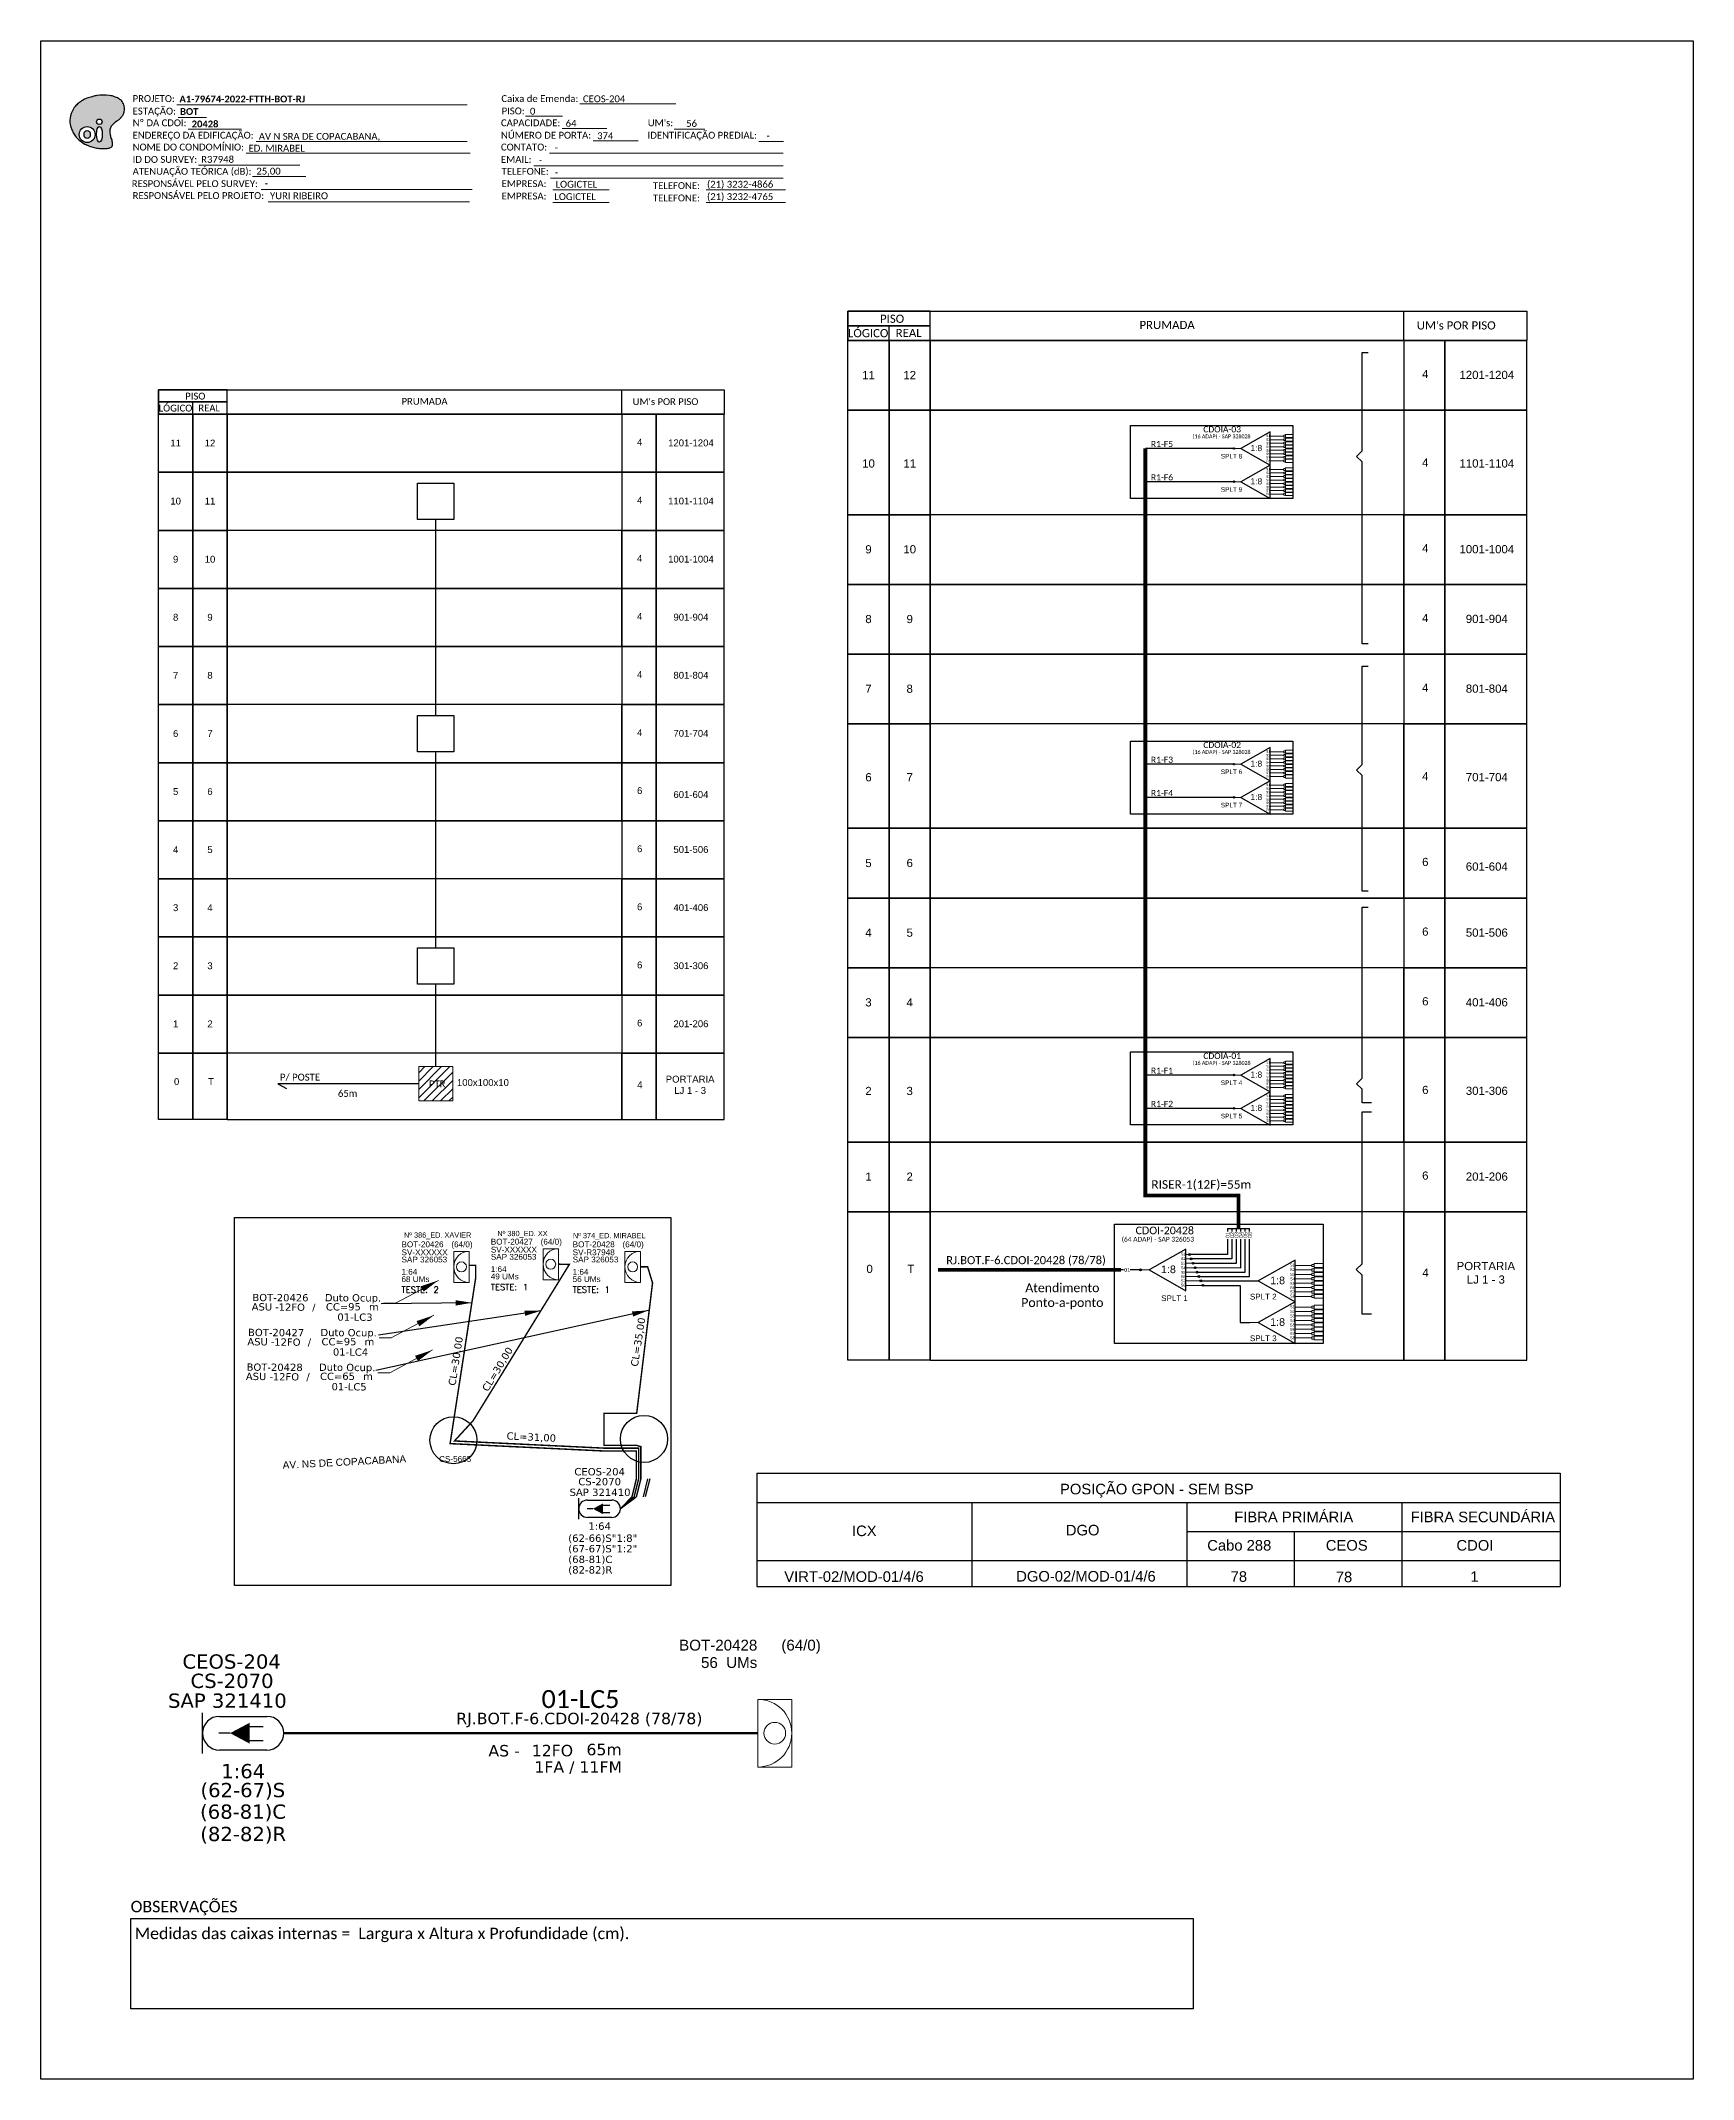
# Model space of a CAD drawing. Header units: metres. Extents: x 20391 to 20596, y -32499 to -32247.
import ezdxf
from ezdxf.enums import TextEntityAlignment as Align

# ---------------------------------------------------------------- set-up
doc = ezdxf.new("R2010")
doc.units = ezdxf.units.M
doc.header["$MEASUREMENT"] = 0
for name, color, linetype in [('10.0 - Cartográfico - Divisa', 252, 'Continuous'), ('10.1-Caixas Subterrâneas', 5, 'Continuous'), ('20.4-CEOS', 1, 'Continuous'), ('CABO OPTICO EXISTENTE', 5, 'Continuous'), ('CAP a instalar', 1, 'Continuous'), ('CD de instalação futura', 8, 'Continuous'), ('celulas gpon', 7, 'Continuous'), ('label_cabos', 7, 'Continuous'), ('Segmento de Logradouro Texto', 238, 'Continuous')]:
    doc.layers.add(name, color=color, linetype=linetype)
for name, color, linetype, lineweight in [("20.0-LEGENDA DOS CDO'S", 1, 'Continuous', 0), ('20.1-CDO_INTERIOR', 1, 'Continuous', 0), ('40.1-ETIQUETAS', 1, 'Continuous', 20)]:
    doc.layers.add(name, color=color, linetype=linetype, lineweight=lineweight)
doc.styles.add('ARIAL', font='arial.ttf')
doc.styles.add('DIGICADE', font='arial.ttf')
doc.styles.add('ROMANS', font='romans.shx')
doc.styles.add('siredit', font='verdana.ttf')
doc.styles.get("Standard").update_dxf_attribs({"font": 'arial.ttf'})
doc.styles.add('WMF-Calibri0', font='calibri.ttf')
doc.styles.add('WMF-Calibri1', font='calibrib.ttf')
doc.linetypes.add('FENCELINE1', pattern='A,0.25,-0.1,[133,ltypeshp.shx,S=0.1,R=0,X=-0.1,Y=0],-0.1,1', length=1.45)
doc.dimstyles.new('CC', dxfattribs={"dimtxt": 1, "dimasz": 2, "dimexe": 0.18, "dimexo": 0.0625, "dimgap": 0.09, "dimtad": 0, "dimdec": 0, "dimrnd": 1, "dimzin": 0, "dimdsep": 46, "dimtxsty": 'siredit', "dimblk": 'NONE', "dimcen": 0, "dimse1": 1, "dimse2": 1, "dimsd1": 1, "dimsd2": 1, "dimclrt": 7, "dimadec": 0, "dimazin": 0, "dimtfac": 1, "dimtdec": 0, "dimtofl": 0, "dimtmove": 0, "dimatfit": 3, "dimfxl": 1, "dimtolj": 1, "dimtzin": 0, "dimarcsym": 0})
doc.dimstyles.new('ISO-25', dxfattribs={"dimtxt": 2.5, "dimasz": 2.5, "dimexe": 1.25, "dimexo": 0.625, "dimtad": 1, "dimtxsty": 'Standard', "dimcen": 2.5, "dimadec": 0, "dimazin": 0, "dimtfac": 1, "dimtmove": 0, "dimatfit": 3, "dimfxl": 1, "dimarcsym": 0})

msp = doc.modelspace()

# ---------------------------------------------------------------- texts
at = {"color": 0, "style": 'WMF-Calibri0'}
for s, height, p in [('     PISO', 1.014, (20493.46, -32281.46)), ('  LÓGICO', 1.014, (20490.57, -32283.24)), ('    REAL', 1.014, (20495.76, -32283.22)), ('PRUMADA', 1.014, (20527.35, -32282.23)), ("UM's POR PISO", 1.0141, (20561.67, -32282.28)), ('     PISO', 0.845, (20407.79, -32290.95)), ('PRUMADA', 0.845, (20436.04, -32291.59)), ("UM's POR PISO", 0.8451, (20464.64, -32291.63)), ('  LÓGICO', 0.845, (20405.39, -32292.43)), ('    REAL', 0.845, (20409.71, -32292.41))]:
    msp.add_text(s, height=height, dxfattribs=at).set_placement(p)
at = {"style": 'ARIAL'}
for s, height, p in [('11', 1.014, (20493.82, -32287.92)), ('12', 1.014, (20498.92, -32287.92)), ('4', 1.01, (20562.72, -32287.79)), ('1201-1204', 1.014, (20570.33, -32287.9)), ('11', 0.845, (20408.09, -32296.33)), ('12', 0.845, (20412.34, -32296.33)), ('4', 0.845, (20465.51, -32296.22)), ('1201-1204', 0.845, (20471.85, -32296.31)), ('10', 1.014, (20493.82, -32298.86)), ('11', 1.014, (20498.92, -32298.86)), ('4', 1.01, (20562.72, -32298.73)), ('1101-1104', 1.014, (20570.33, -32298.85)), ('10', 0.845, (20408.09, -32303.51)), ('11', 0.845, (20412.34, -32303.51)), ('4', 0.845, (20465.51, -32303.4)), ('1101-1104', 0.845, (20471.85, -32303.5)), ('9', 0.845, (20408.09, -32310.7)), ('10', 0.845, (20412.34, -32310.7)), ('4', 0.845, (20465.51, -32310.59)), ('1001-1004', 0.845, (20471.85, -32310.69)), ('9', 1.01, (20493.82, -32309.47)), ('10', 1.014, (20498.92, -32309.47)), ('4', 1.01, (20562.72, -32309.34)), ('1001-1004', 1.014, (20570.33, -32309.46)), ('8', 0.845, (20408.09, -32317.88)), ('9', 0.845, (20412.34, -32317.88)), ('4', 0.845, (20465.51, -32317.77)), ('901-904', 0.845, (20471.85, -32317.87)), ('8', 1.01, (20493.82, -32318.1)), ('9', 1.01, (20498.92, -32318.1)), ('4', 1.01, (20562.72, -32317.97)), ('901-904', 1.014, (20570.33, -32318.08)), ('7', 0.845, (20408.09, -32325.07)), ('8', 0.845, (20412.34, -32325.07)), ('4', 0.845, (20465.51, -32324.96)), ('801-804', 0.845, (20471.85, -32325.06)), ('7', 1.01, (20493.82, -32326.72)), ('8', 1.01, (20498.92, -32326.72)), ('4', 1.01, (20562.72, -32326.59)), ('801-804', 1.014, (20570.33, -32326.71)), ('6', 0.845, (20408.09, -32332.26)), ('7', 0.845, (20412.34, -32332.26)), ('4', 0.845, (20465.51, -32332.15)), ('701-704', 0.845, (20471.85, -32332.24)), ('6', 0.845, (20465.51, -32339.33)), ('6', 1.01, (20493.82, -32337.67)), ('7', 1.01, (20498.92, -32337.67)), ('4', 1.01, (20562.72, -32337.54)), ('701-704', 1.014, (20570.33, -32337.66)), ('5', 0.845, (20408.09, -32339.44)), ('6', 0.845, (20412.34, -32339.44)), ('601-604', 0.845, (20471.85, -32339.81)), ('4', 0.845, (20408.09, -32346.63)), ('5', 0.845, (20412.34, -32346.63)), ('6', 0.845, (20465.51, -32346.52)), ('501-506', 0.845, (20471.85, -32346.61)), ('5', 1.01, (20493.82, -32348.28)), ('6', 1.01, (20498.92, -32348.28)), ('6', 1.01, (20562.72, -32348.15)), ('601-604', 1.014, (20570.33, -32348.72)), ('3', 0.845, (20408.09, -32353.81)), ('4', 0.845, (20412.34, -32353.81)), ('6', 0.845, (20465.51, -32353.7)), ('401-406', 0.845, (20471.85, -32353.8)), ('4', 1.01, (20493.82, -32356.9)), ('5', 1.01, (20498.92, -32356.9)), ('6', 1.01, (20562.72, -32356.77)), ('501-506', 1.014, (20570.33, -32356.89)), ('2', 0.845, (20408.09, -32361)), ('3', 0.845, (20412.34, -32361)), ('6', 0.845, (20465.51, -32360.89)), ('301-306', 0.845, (20471.85, -32360.99)), ('3', 1.01, (20493.82, -32365.52)), ('4', 1.01, (20498.92, -32365.52)), ('6', 1.01, (20562.72, -32365.39)), ('401-406', 1.014, (20570.33, -32365.51)), ('1', 0.845, (20408.09, -32368.18)), ('2', 0.845, (20412.34, -32368.18)), ('6', 0.845, (20465.51, -32368.08)), ('201-206', 0.845, (20471.85, -32368.17)), ('0', 0.845, (20408.21, -32375.32)), ('T', 0.845, (20412.46, -32375.32)), ('100x100x10', 0.845, (20446.11, -32375.44)), ('4', 0.845, (20465.53, -32375.72)), ('PORTARIA', 0.845, (20471.75, -32375.02)), ('LJ 1 - 3', 0.845, (20471.75, -32376.42)), ('2', 1.01, (20493.82, -32376.48)), ('3', 1.01, (20498.92, -32376.48)), ('6', 1.01, (20562.72, -32376.35)), ('301-306', 1.014, (20570.33, -32376.46)), ('1', 1.01, (20493.82, -32387.08)), ('2', 1.01, (20498.92, -32387.08)), ('6', 1.01, (20562.72, -32386.95)), ('201-206', 1.014, (20570.33, -32387.07)), ('0', 1.01, (20493.96, -32398.49)), ('T', 1.01, (20499.06, -32398.49)), ('01', 0.472, (20525.83, -32398.62)), ('4', 1.01, (20562.74, -32398.97)), ('PORTARIA', 1.014, (20570.21, -32398.14)), ('LJ 1 - 3', 1.014, (20570.21, -32399.81)), ('POSIÇÃO GPON - SEM BSP', 1.3081, (20529.5, -32425.73)), ('FIBRA PRIMÁRIA', 1.3081, (20546.44, -32429.18)), ('FIBRA SECUNDÁRIA', 1.3081, (20569.84, -32429.18)), ('ICX', 1.308, (20493.3, -32430.9)), ('DGO', 1.308, (20520.32, -32430.81)), ('Cabo 288', 1.308, (20539.7, -32432.69)), ('CEOS', 1.308, (20553, -32432.69)), ('CDOI', 1.308, (20568.86, -32432.69)), ('^IVIRT-02/MOD-01/4/6^I^M^J', 1.3081, (20492.54, -32436.56)), ('^IDGO-02/MOD-01/4/6', 1.3081, (20520.48, -32436.52)), ('78', 1.308, (20539.65, -32436.55)), ('78', 1.308, (20552.66, -32436.6)), ('1', 1.31, (20568.81, -32436.55))]:
    msp.add_text(s, height=height, dxfattribs=at).set_placement(p, align=Align.MIDDLE_CENTER)
at = {"color": 1, "style": 'WMF-Calibri0'}
for s, height, p in [('(16 ADAP) - SAP 328028', 0.4725, (20537.52, -32295.74)), ('(16 ADAP) - SAP 328028', 0.4725, (20537.52, -32334.78)), ('(16 ADAP) - SAP 328028', 0.4725, (20537.52, -32373.25)), ('(64 ADAP) - SAP 326053', 0.5906, (20529.63, -32395.12))]:
    msp.add_text(s, height=height, dxfattribs=at).set_placement(p, align=Align.CENTER)
for s, height, p in [('CDOIA-03', 0.756, (20535.25, -32295.01)), ('CDOIA-02', 0.756, (20535.25, -32334.05)), ('CDOIA-01', 0.756, (20535.25, -32372.52)), ('CDOI-20428', 0.945, (20526.87, -32394.21)), ('RJ.BOT.F-6.CDOI-20428 (78/78)', 0.9951, (20503.44, -32397.91))]:
    msp.add_text(s, height=height, dxfattribs=at).set_placement(p)
at = {"color": 5, "style": 'WMF-Calibri0'}
for s, height, p in [('R1-F5', 0.756, (20528.77, -32296.83)), ('R1-F6', 0.756, (20528.77, -32300.95)), ('R1-F3', 0.756, (20528.77, -32335.88)), ('R1-F4', 0.756, (20528.77, -32340)), ('R1-F1', 0.756, (20528.77, -32374.34)), ('R1-F2', 0.756, (20528.77, -32378.46)), ('RISER-1(12F)=55m', 1.0584, (20528.82, -32388.58))]:
    msp.add_text(s, height=height, dxfattribs=at).set_placement(p)
for s, height, style, p in [('SPLT 8', 0.567, 'ARIAL', (20537.42, -32298.24)), ('SPLT 9', 0.567, 'ARIAL', (20537.42, -32302.36, 0.05)), ('SPLT 6', 0.567, 'ARIAL', (20537.42, -32337.28)), ('SPLT 7', 0.567, 'ARIAL', (20537.42, -32341.4, 0.05)), ('P/ POSTE', 0.851, 'WMF-Calibri0', (20421, -32375.2)), ('65m', 0.851, 'WMF-Calibri0', (20428.17, -32377.21)), ('PTR', 0.851, 'WMF-Calibri0', (20439.43, -32376.03)), ('SPLT 4', 0.567, 'ARIAL', (20537.42, -32375.75)), ('SPLT 5', 0.567, 'ARIAL', (20537.42, -32379.87, 0.05)), ('SPLT 1', 0.709, 'ARIAL', (20530.04, -32402.47)), ('SPLT 2', 0.709, 'ARIAL', (20541.02, -32402.28)), ('SPLT 3', 0.709, 'ARIAL', (20541.02, -32407.43)), ('OBSERVAÇÕES', 1.4175, 'WMF-Calibri0', (20402.52, -32478.09))]:
    msp.add_text(s, height=height, dxfattribs=dict(style=style)).set_placement(p)
at = {"color": 3, "style": 'ARIAL'}
for s, p in [('Nº 386_ED. XAVIER', (20436.35, -32394.63, 0.11)), ('Nº 380_ED. XX', (20447.9, -32394.44, 0.11)), ('Nº 374_ED. MIRABEL', (20457.25, -32394.7, 0.11))]:
    msp.add_text(s, height=0.648, rotation=0.0085, dxfattribs=at).set_placement(p)
at = {"style": 'ARIAL'}
for s, p in [('01', (20538.27, -32394.3)), ('02', (20538.82, -32394.3)), ('03', (20539.36, -32394.3)), ('04', (20539.92, -32394.3)), ('05', (20540.46, -32394.3)), ('06', (20541.01, -32394.3))]:
    msp.add_text(s, height=0.472, rotation=90, dxfattribs=at).set_placement(p, align=Align.MIDDLE_CENTER)
at = {"style": 'WMF-Calibri0'}
for s, insert, char_height, width, attachment_point in [('\\pi0.31929;Atendimento \\PPonto-a-ponto', (20517.65, -32401.88), 1.0948, 8.4238, 5), ('Medidas das caixas internas =  Largura x Altura x Profundidade (cm).', (20403.04, -32479.99), 1.4175, 130.9684, 1)]:
    msp.add_mtext(s, dxfattribs=dict(at, insert=insert, char_height=char_height, width=width, attachment_point=attachment_point))
at = {"color": 3, "insert": (20457.79, -32451.72), "char_height": 2.222, "width": 33.1374, "attachment_point": 5}
msp.add_mtext('\\fCalibri|b0|i0|c0|p34; 01-LC5', dxfattribs=at)
at = {"layer": '10.1-Caixas Subterrâneas', "color": 30, "style": 'ARIAL'}
msp.add_text('CS-5665', height=0.72, dxfattribs=at).set_placement((20440.69, -32422.37, 0.11))
at = {"layer": 'celulas gpon', "style": 'siredit'}
for s, rotation, p in [('CL=30,00', 81.2153, (20442.71, -32412.99, 0.11)), ('CL=35,00', 81.2153, (20465.28, -32410.63, 0.11)), ('CL=30,00', 58.8663, (20446.71, -32413.75, 0.11)), ('CL=31,00', 357.2489, (20449.02, -32419.59, 0.11))]:
    msp.add_text(s, height=0.9, rotation=rotation, dxfattribs=at).set_placement(p)
at = {"layer": 'Segmento de Logradouro Texto', "color": 7, "linetype": 'Continuous', "style": 'DIGICADE'}
msp.add_text('AV. NS DE COPACABANA', height=0.9, rotation=2.9436, dxfattribs=at).set_placement((20421.35, -32423.22))

# ---------------------------------------------------------------- blocks, each defined once
blk = doc.blocks.new('SPLT_1-8_SC-APC')
at = {"color": 1}
blk.add_lwpolyline([(-7.37, -2.1), (-17.04, -7.55), (-7.37, -13), (-7.37, -2.1)], dxfattribs=at)
at = {"color": 3, "lineweight": 0}
for points in [[(-2.99, -3.51), (-7.37, -3.51)], [(-7.37, -4.66), (-2.99, -4.66)], [(-2.41, -3.02), (-2.41, -4)], [(-2.41, -3.02), (0, -3.02)], [(-2.41, -4), (0, -4)], [(-2.41, -4.17), (-2.41, -5.16)], [(-2.41, -4.17), (0, -4.17)], [(-2.41, -5.16), (0, -5.16)], [(-2.41, -5.32), (-2.41, -6.31)], [(-2.41, -5.32), (0, -5.32)], [(-7.37, -5.82), (-2.99, -5.82)], [(-7.37, -6.97), (-2.99, -6.97)], [(-7.37, -8.12), (-2.99, -8.12)], [(-7.37, -9.28), (-2.99, -9.28)], [(-7.37, -10.43), (-2.99, -10.43)], [(-2.41, -6.31), (0, -6.31)], [(-2.41, -6.48), (-2.41, -7.46)], [(-2.41, -6.48), (0, -6.48)], [(-2.41, -7.46), (0, -7.46)], [(-2.41, -7.63), (-2.41, -8.62)], [(-2.41, -7.63), (0, -7.63)], [(-2.41, -8.62), (0, -8.62)], [(-2.41, -8.78), (-2.41, -9.77)], [(-2.41, -8.78), (0, -8.78)], [(-2.41, -9.77), (0, -9.77)], [(-2.41, -9.94), (-2.41, -10.92)], [(-2.41, -9.94), (0, -9.94)], [(-7.37, -11.58), (-2.99, -11.58)], [(-2.41, -10.92), (0, -10.92)], [(-2.41, -11.09), (-2.41, -12.08)], [(-2.41, -11.09), (0, -11.09)], [(-2.41, -12.08), (0, -12.08)]]:
    blk.add_lwpolyline(points, dxfattribs=at)
for points in [[(-2.99, -3.22), (-2.41, -3.22), (-2.41, -3.8), (-2.99, -3.8)], [(-2.99, -4.38), (-2.41, -4.38), (-2.41, -4.95), (-2.99, -4.95)], [(-2.99, -5.53), (-2.41, -5.53), (-2.41, -6.1), (-2.99, -6.1)], [(-2.99, -6.68), (-2.41, -6.68), (-2.41, -7.26), (-2.99, -7.26)], [(-2.99, -7.84), (-2.41, -7.84), (-2.41, -8.41), (-2.99, -8.41)], [(-2.99, -8.99), (-2.41, -8.99), (-2.41, -9.56), (-2.99, -9.56)], [(-2.99, -10.14), (-2.41, -10.14), (-2.41, -10.72), (-2.99, -10.72)], [(-2.99, -11.3), (-2.41, -11.3), (-2.41, -11.87), (-2.99, -11.87)]]:
    blk.add_lwpolyline(points, close=True, dxfattribs=at)
at = {"color": 1, "lineweight": 0}
blk.add_lwpolyline([(-17.04, -7.55), (-19.26, -7.55)], dxfattribs=at)
at = {"color": 1, "style": 'ARIAL'}
for s, height, p in [('S1', 0.75, (-8.74, -3.78)), ('S2', 0.75, (-8.74, -4.97)), ('1:8', 2, (-13.91, -8.4)), ('S3', 0.75, (-8.74, -6.18)), ('S4', 0.75, (-8.74, -7.36)), ('S5', 0.75, (-8.74, -8.57)), ('S6', 0.75, (-8.74, -9.69)), ('S7', 0.75, (-8.74, -10.78)), ('S8', 0.75, (-8.74, -11.9))]:
    blk.add_text(s, height=height, dxfattribs=at).set_placement(p)
blk = doc.blocks.new('SPLT_1-8_DIV_DIR')
h = blk.add_hatch(color=3)
h.dxf.hatch_style = 1
edge = h.paths.add_edge_path()
edge.add_arc((12.77, 4.04), 0.242, 0, 360)
h = blk.add_hatch(color=3)
h.dxf.hatch_style = 1
edge = h.paths.add_edge_path()
edge.add_arc((13.27, 2.88), 0.242, 0, 360)
h = blk.add_hatch(color=3)
h.dxf.hatch_style = 1
edge = h.paths.add_edge_path()
edge.add_arc((13.77, 1.73), 0.242, 0, 360)
h = blk.add_hatch(color=3)
h.dxf.hatch_style = 1
edge = h.paths.add_edge_path()
edge.add_arc((14.27, 0.58), 0.242, 0, 360)
h = blk.add_hatch(color=3)
h.dxf.hatch_style = 1
edge = h.paths.add_edge_path()
edge.add_arc((14.77, -0.58), 0.242, 0, 360)
h = blk.add_hatch(color=3)
h.dxf.hatch_style = 1
edge = h.paths.add_edge_path()
edge.add_arc((15.27, -1.73), 0.242, 0, 360)
h = blk.add_hatch(color=3)
h.dxf.hatch_style = 1
edge = h.paths.add_edge_path()
edge.add_arc((15.77, -2.88), 0.242, 0, 360)
h = blk.add_hatch(color=3)
h.dxf.hatch_style = 1
edge = h.paths.add_edge_path()
edge.add_arc((16.27, -4.04), 0.242, 0, 360)
at = {"color": 1}
blk.add_lwpolyline([(11.89, 5.45), (2.22, 0), (11.89, -5.45), (11.89, 5.45)], dxfattribs=at)
at = {"color": 1, "lineweight": 0}
blk.add_lwpolyline([(2.22, 0), (0, 0)], dxfattribs=at)
at = {"color": 7, "lineweight": 0}
for points in [[(12.77, 4.04), (11.89, 4.04)], [(11.89, 2.88), (13.27, 2.88)], [(11.89, 1.73), (13.77, 1.73)], [(11.89, 0.58), (14.27, 0.58)], [(11.89, -0.58), (14.77, -0.58)], [(11.89, -1.73), (15.27, -1.73)], [(11.89, -2.88), (15.77, -2.88)], [(11.89, -4.04), (16.27, -4.04)]]:
    blk.add_lwpolyline(points, dxfattribs=at)
at = {"color": 3}
for centre in [(12.77, 4.04), (13.27, 2.88), (13.77, 1.73), (14.27, 0.58), (14.77, -0.58), (15.27, -1.73), (15.77, -2.88), (16.27, -4.04)]:
    blk.add_circle(centre, 0.242, dxfattribs=at)
at = {"color": 1, "style": 'ARIAL'}
for s, height, p in [('1:8', 2, (5.35, -0.85)), ('S1', 0.75, (10.52, 3.77)), ('S2', 0.75, (10.52, 2.58)), ('S3', 0.75, (10.52, 1.37)), ('S4', 0.75, (10.52, 0.19)), ('S5', 0.75, (10.52, -1.02)), ('S6', 0.75, (10.52, -2.14)), ('S7', 0.75, (10.52, -3.24)), ('S8', 0.75, (10.52, -4.36))]:
    blk.add_text(s, height=height, dxfattribs=at).set_placement(p)
blk = doc.blocks.new('OI')
h = blk.add_hatch(color=40)
edge = h.paths.add_edge_path()
edge.add_spline(control_points=[(4.35, -0.67), (3.92, -0.99), (3.26, -1.5), (2.81, -2.59), (2.9, -3.5), (3.06, -4.27), (3.31, -4.85), (3.37, -5.39), (3.4, -5.88), (3.2, -6.4), (2.54, -6.61), (1.65, -6.63), (0.55, -6.67), (-0.56, -6.42), (-1.61, -6.14), (-2.77, -5.61), (-3.92, -4.77), (-4.89, -3.7), (-5.34, -2.65), (-5.6, -1.94), (-5.85, -0.96), (-5.71, 0.47), (-5.1, 2.02), (-4.14, 3.02), (-3.3, 3.61), (-2.37, 4.16), (-1.36, 4.44), (-0.56, 4.7), (0.79, 4.85), (2.24, 4.97), (3.79, 4.57), (4.67, 4.21), (5.44, 3.65), (5.76, 2.99), (6.03, 2.21), (6.01, 1.46), (5.72, 0.64), (5.31, 0.08), (4.88, -0.38), (4.51, -0.55), (4.35, -0.67)], knot_values=[0, 0, 0, 0, 1.60434, 2.417191, 3.427595, 4.282808, 4.776746, 5.304182, 5.888771, 6.258406, 6.858137, 7.79129, 8.986195, 10.124242, 11.187857, 12.242908, 13.953784, 15.414161, 16.515391, 17.349188, 17.675853, 19.552021, 21.515531, 22.568638, 23.63245, 24.621084, 25.782718, 26.745347, 27.142653, 29.870543, 31.004649, 31.921532, 32.709589, 33.801391, 34.042471, 35.192333, 35.971461, 36.628871, 37.254359, 37.836911, 37.836911, 37.836911, 37.836911], degree=3, periodic=0)
h.paths.add_polyline_path([(1.13, -0.87, -1), (-0.04, -0.87, -1)], flags=16)
edge = h.paths.add_edge_path(flags=16)
edge.add_ellipse((0.56, -3.59), major_axis=(-0.02, 1.71), ratio=0.361305, start_angle=0, end_angle=360)
h.paths.add_polyline_path([(-0.36, -3.62, -1), (-3.8, -3.62, -1)], flags=16)
edge = h.paths.add_edge_path(flags=0)
edge.add_ellipse((-2.08, -3.62), major_axis=(0, 0.885), ratio=0.758294, start_angle=0, end_angle=360)
at = {"color": 40}
for centre, radius in [((-2.08, -3.62), 1.72), ((0.54, -0.87), 0.587)]:
    blk.add_circle(centre, radius, dxfattribs=at)
blk.add_ellipse((-2.08, -3.62), major_axis=(0, 0.885), ratio=0.758294, start_param=-3.141592653589792, end_param=3.141592653589792, dxfattribs=at)
blk.add_ellipse((0.56, -3.59), major_axis=(-0.02, 1.71), ratio=0.361305, dxfattribs=at)
at = {"color": 40, "start_tangent": (-0.800898, -0.598801), "end_tangent": (-0.800898, -0.598801)}
blk.add_spline([(4.35, -0.67), (3.2, -1.78), (2.9, -2.54), (2.92, -3.55), (3.12, -4.38), (3.28, -4.85), (3.37, -5.37), (3.35, -5.95), (3.2, -6.29), (2.66, -6.55), (1.73, -6.63), (0.54, -6.62), (-0.58, -6.41), (-1.6, -6.11), (-2.56, -5.67), (-3.95, -4.67), (-4.89, -3.56), (-5.37, -2.56), (-5.64, -1.78), (-5.72, -1.46), (-5.63, 0.42), (-4.84, 2.22), (-4.13, 2.99), (-3.27, 3.62), (-2.4, 4.09), (-1.3, 4.47), (-0.37, 4.72), (0.02, 4.77), (2.75, 4.8), (3.85, 4.53), (4.69, 4.16), (5.31, 3.68), (5.85, 2.73), (5.93, 2.5), (5.94, 1.35), (5.67, 0.62), (5.29, 0.08), (4.84, -0.36), (4.35, -0.67)], degree=3, dxfattribs=at)
blk = doc.blocks.new('CARIMBO1')
at = {"color": 7, "lineweight": 0}
for points in [[(34.86, -16.79), (110.83, -16.79)], [(35.15, -20.06), (42.6, -20.06)], [(126.12, -19.79), (135.85, -19.79)], [(140.39, -16.55), (165.52, -16.55)], [(37.81, -23.14), (51.75, -23.14)], [(55.63, -26.37), (110.89, -26.37)], [(135.78, -22.99), (147.4, -22.99)], [(143.87, -26.22), (155.67, -26.22)], [(165.09, -23.14), (173.1, -23.14)], [(187.2, -26.37), (193.67, -26.37)], [(52.97, -29.48), (111.64, -29.48)], [(132.4, -29.48), (193.63, -29.48)], [(40.46, -32.55), (67, -32.55)], [(54.67, -35.52), (68.61, -35.52)], [(128.36, -32.72), (193.63, -32.72)], [(132.65, -35.96), (193.63, -35.96)], [(56.9, -38.93), (112.16, -38.93)], [(58.73, -42.16), (111.5, -42.16)], [(133.26, -39.07), (148.05, -39.07)], [(133.26, -42.31), (148.05, -42.31)], [(173.47, -39.07), (194.24, -39.07)], [(173.47, -42.31), (194.24, -42.31)]]:
    blk.add_lwpolyline(points, dxfattribs=at)
at = {"color": 7, "xscale": 1.213923925163967, "yscale": 1.213923925163967, "zscale": 1.213923925163967, "rotation": 0.1532896023949059}
blk.add_blockref('OI', (13.86, -20.16), dxfattribs=at)
at = {"color": 7, "lineweight": 0, "style": 'WMF-Calibri0'}
for s, height, p in [('PROJETO:', 1.793, (23.26, -16.04)), ('Caixa de Emenda:', 1.7927, (119.82, -16.04)), ('ESTAÇÃO:', 1.793, (23.26, -19.32)), ('Nº DA CDOI:', 1.7927, (23.26, -22.39)), ('CAPACIDADE:', 1.7927, (119.71, -22.39)), ('PISO:', 1.793, (119.89, -19.28)), ("UM's:", 1.793, (158.16, -22.39)), ('ENDEREÇO DA EDIFICAÇÃO:', 1.7927, (23.26, -25.63)), ('NOME DO CONDOMÍNIO:', 1.7927, (23.26, -28.74)), ('NÚMERO DE PORTA:', 1.7927, (119.71, -25.63)), ('IDENTIFICAÇÃO PREDIAL:', 1.7927, (158.12, -25.63)), ('ID DO SURVEY:', 1.7927, (23.26, -31.97)), ('CONTATO:', 1.793, (119.71, -28.74)), ('EMAIL:', 1.793, (119.71, -31.97)), ('RESPONSÁVEL PELO SURVEY:', 1.7927, (23.02, -38.32)), ('ATENUAÇÃO TEÓRICA (dB):', 1.7927, (23.26, -35.09)), ('TELEFONE:', 1.793, (119.9, -35.09)), ('EMPRESA:', 1.793, (119.9, -38.32)), ('TELEFONE:', 1.793, (159.5, -38.83)), ('RESPONSÁVEL PELO PROJETO:', 1.7927, (23.26, -41.44)), ('EMPRESA:', 1.793, (119.9, -41.56)), ('TELEFONE:', 1.793, (159.5, -42.06))]:
    blk.add_text(s, height=height, dxfattribs=at).set_placement(p)
at = {"color": 7, "lineweight": 0, "flags": 8}
for tag, p, style in [('PROJ', (36.46, -16.13), 'WMF-Calibri1'), ('CEOS-XX', (145.97, -15.46), 'WMF-Calibri0'), ('EST', (35.94, -19.41), 'WMF-Calibri1'), ('PISO_PTR', (127.37, -19.42), 'WMF-Calibri0'), ('CAPAC.', (138.58, -22.52), 'WMF-Calibri0'), ("UC'S", (165.18, -22.54), 'WMF-Calibri0'), ('LOGRADOURO', (63.44, -25.91), 'WMF-Calibri0'), ('N°', (144.65, -25.77), 'WMF-Calibri0'), ('N°PREDIO', (191.45, -25.77), 'WMF-Calibri0'), ('_ID_', (40.39, -31.94), 'WMF-Calibri0'), ('NOME_DO_COND.', (53.23, -29.02), 'WMF-Calibri0'), ('EMAIL', (129.06, -32.12), 'WMF-Calibri0'), ('NOME_DO_CONTATO', (133.1, -28.89), 'WMF-Calibri0'), ('O_POTEN', (56.06, -34.68), 'WMF-Calibri0'), ('RES_SURVEY', (63.87, -38.23), 'WMF-Calibri0'), ('TELEFONE', (133.35, -35.36), 'WMF-Calibri0'), ('EMP_RESP_SURVEY', (133.96, -38.47), 'WMF-Calibri0'), ('CONT_RESP_SURVEY', (174.17, -38.47), 'WMF-Calibri0'), ('RES_PROJ', (65.7, -41.47), 'WMF-Calibri0'), ('EMP_RESP_PROJ', (133.96, -41.71), 'WMF-Calibri0'), ('CONT_RESP_PROJ', (174.17, -41.71), 'WMF-Calibri0')]:
    blk.add_attdef(tag, p, '', height=1.79, dxfattribs=dict(at, style=style))
at = {"color": 7, "lineweight": 0, "style": 'WMF-Calibri1', "flags": 8}
blk.add_attdef("N° CDO'S", text='', height=1.79, dxfattribs=at).set_placement((44.78, -22.68), align=Align.CENTER)
blk = doc.blocks.new('CEOS_RP_CT_DRT')
at = {"layer": '20.4-CEOS', "color": 0}
for p, q in [((-4.54, 1.19), (-1.19, 1.19)), ((-1.19, -1.19), (-4.54, -1.19))]:
    blk.add_line(p, q, dxfattribs=at)
for points in [[(-5.73, -1.43), (-5.73, 1.44)], [(-3.79, 0), (-4.59, 0)], [(-2.47, 0.48), (-1.45, 0.48)], [(-2.47, -0.52), (-1.45, -0.52)]]:
    blk.add_lwpolyline(points, dxfattribs=at)
blk.add_lwpolyline([(-3.79, 0, 0, 1.47, 0), (-2.41, 0, 1.47, 1.47, 0)], format="xyseb", dxfattribs=at)
for centre, start, end in [((-4.54, 0), 90, 270), ((-1.19, 0), 270, 90)]:
    blk.add_arc(centre, 1.19, start, end, dxfattribs=at)
at = {"layer": '20.4-CEOS', "color": 7, "style": 'siredit'}
for tag, p in [('Nº_DA_CEOS', (-2.86, 5.6)), ('LOCAL', (-2.86, 4.24)), ('SAP', (-2.86, 2.78)), ('RACIO_SPLITAGEM', (-2.86, -1.88)), ('FIBRAS_SPLITTER', (-2.86, -3.58)), ('FIBRAS_TOP_C', (-2.86, -5.08)), ('RESERVA_FINAIS', (-2.86, -6.39))]:
    blk.add_attdef(tag, text='', height=1.01, dxfattribs=at).set_placement(p, align=Align.TOP_CENTER)
blk = doc.blocks.new('ETIQUETA_RS5F')
at = {"layer": '40.1-ETIQUETAS', "color": 0, "style": 'siredit'}
blk.add_attdef('ETIQUETA_R_SECUNDARIA', text='', height=1.5, dxfattribs=at).set_placement((1.18, 2.1), align=Align.MIDDLE_CENTER)
blk = doc.blocks.new('CDOI_INT')
at = {"layer": '20.1-CDO_INTERIOR', "color": 0, "lineweight": 18}
blk.add_lwpolyline([(4.25, -4.25), (4.25, 4.25), (0, 4.25), (0, -4.25)], close=True, dxfattribs=at)
blk.add_circle((2.12, 0), 1.36, dxfattribs=at)
blk.add_arc((0, 0), 4.25, 270, 90, dxfattribs=at)
at = {"layer": "20.0-LEGENDA DOS CDO'S", "color": 0, "style": 'ARIAL'}
for tag, p in [('CDO_N', (-0.08, 10.38)), ('SPLITER_1', (21.18, 10.38)), ('SURVEY', (-0.08, 8.2)), ('SPLITER_2', (21.19, 8.68)), ('SAP', (-0.08, 6.23)), ('1:XX', (5.94, -2.22)), ('UMS', (5.94, -4.24))]:
    blk.add_attdef(tag, p, '', height=1.36, dxfattribs=at)
blk.add_attdef('FIBRAS_UTILIZADAS', text='', height=1.36, dxfattribs=at).set_placement((15.34, 10.38), align=Align.CENTER)
blk = doc.blocks.new('*U9923')
at = {"layer": '20.4-CEOS', "color": 7, "style": 'siredit'}
blk.add_attdef('FIBRAS_SPLITTER', (0, 0), '', height=1.01, dxfattribs=at)
for tag, p, flags in [('ID_ATIVIDADE', (0, -1.48), 3), ('FATOR', (0, -2.79), 1), ('QTDE', (0, -4.11), 1), ('FID', (0, -5.42), 1)]:
    blk.add_attdef(tag, p, '', height=1.01, dxfattribs=dict(at, flags=flags))
blk = doc.blocks.new('*U9922')
at = {"layer": '20.4-CEOS', "color": 7, "style": 'siredit'}
for tag, p in [('FIBRAS_SPLITTER', (0, 0)), ('FIBRAS_TOP_C', (0, -4.13)), ('RESERVA_FINAIS', (0, -5.46))]:
    blk.add_attdef(tag, p, '', height=1.01, dxfattribs=at)
for tag, p, flags in [('QTDE', (0, -9.4), 1), ('ID_ATIVIDADE', (0, -6.77), 3), ('FATOR', (0, -8.09), 1), ('FID', (0, -10.71), 1)]:
    blk.add_attdef(tag, p, '', height=1.01, dxfattribs=dict(at, flags=flags))
blk = doc.blocks.new('*U9918')
at = {"layer": '20.4-CEOS'}
for p, q in [((-4.54, 1.19), (-1.19, 1.19)), ((-1.19, -1.19), (-4.54, -1.19))]:
    blk.add_line(p, q, dxfattribs=at)
for points in [[(-5.73, -1.43), (-5.73, 1.44)], [(-3.79, 0), (-4.59, 0)], [(-2.47, 0.48), (-1.45, 0.48)], [(-2.47, -0.52), (-1.45, -0.52)]]:
    blk.add_lwpolyline(points, dxfattribs=at)
blk.add_lwpolyline([(-3.79, 0, 0, 1.47, 0), (-2.41, 0, 1.47, 1.47, 0)], format="xyseb", dxfattribs=at)
for centre, start, end in [((-4.54, 0), 90, 270), ((-1.19, 0), 270, 90)]:
    blk.add_arc(centre, 1.19, start, end, dxfattribs=at)
at = {"layer": '20.4-CEOS', "color": 7, "style": 'siredit'}
for tag, p in [('LOCAL', (-2.86, 4.24)), ('FID', (-2.86, 5.6)), ('SAP', (-2.81, 2.77)), ('RACIO_SPLITAGEM', (-2.86, -1.88))]:
    blk.add_attdef(tag, text='', height=1.01, dxfattribs=at).set_placement(p, align=Align.TOP_CENTER)
for tag, flags, p in [('ID_ATIVIDADE', 3, (-2.86, -3.58)), ('FATOR', 1, (-2.86, -4.89))]:
    blk.add_attdef(tag, text='', height=1.01, dxfattribs=dict(at, flags=flags)).set_placement(p, align=Align.TOP_CENTER)
at = {"layer": '20.4-CEOS', "color": 7, "style": 'siredit', "flags": 3}
blk.add_attdef('QTDE', (-4.97, -7.12), '', height=1.01, dxfattribs=at)
blk = doc.blocks.new('_None')
blk = doc.blocks.new('MANHOLE_MQ')
at = {"linetype": 'Continuous'}
blk.add_circle((-0.00000001, 0), 0.00001012, dxfattribs=at)
blk = doc.blocks.new('Teste  FTTH')
at = {"color": 0, "lineweight": 0, "style": 'ARIAL'}
blk.add_attdef('TESTE', (-0.02, -0.01), '', height=0.4, dxfattribs=at)
blk = doc.blocks.new('Inst CDOI-64')
at = {"layer": '20.1-CDO_INTERIOR', "color": 1, "lineweight": 18}
blk.add_lwpolyline([(-2.12, -2.13), (-2.12, 2.12), (0, 2.12), (0.01, -2.13)], close=True, dxfattribs=at)
blk.add_circle((-1.06, 0), 0.68, dxfattribs=at)
blk.add_arc((0.01, 0), 2.13, 90.0276, 270.0276, dxfattribs=at)
at = {"layer": "20.0-LEGENDA DOS CDO'S", "style": 'ARIAL'}
for tag, p, rotation in [('FID', (-9.3, 2.69), 0.118), ('SAP', (-9.3, 0.61), 359.9724), ('SURVEY', (-9.3, 1.6), 359.9724), ('1:XX', (-9.31, -1.08), 359.9724), ('UMS', (-9.31, -2.09), 359.9724)]:
    blk.add_attdef(tag, p, '', height=0.8, rotation=rotation, dxfattribs=at)
at = {"layer": "20.0-LEGENDA DOS CDO'S"}
for tag, p, style, flags in [('ID_ATIVIDADE', (-9.3, 3.78), 'ARIAL', 3), ('FATOR', (-1.5, 3.78), 'ARIAL', 1), ('QTDE', (-9.18, -3.66), 'DIGICADE', 3)]:
    blk.add_attdef(tag, p, '', height=0.8, rotation=0.118, dxfattribs=dict(at, style=style, flags=flags))
at = {"layer": "20.0-LEGENDA DOS CDO'S", "style": 'ARIAL'}
blk.add_attdef('FIBRAS_UTILIZADAS', text='', height=0.8, rotation=359.9724, dxfattribs=at).set_placement((-0.99, 2.69), align=Align.CENTER)
blk = doc.blocks.new('Inst CB DT OCUP CFOA-SM-ASU-120-S-12')
at = {"style": 'siredit', "flags": 2}
for tag, p in [('T.CABO', (0.07, -0.34)), ('FO', (5.02, -0.38)), ('CC=', (8.71, -0.39)), ('INSTALAÇÃO', (9.15, 0.76)), ('UNIDADES', (15.49, -0.55))]:
    blk.add_attdef(tag, p, '', height=1, dxfattribs=at)
at = {"style": 'siredit'}
blk.add_attdef('FID', (12.91, -1.87), '', height=1, dxfattribs=at)
at = {"layer": 'label_cabos', "color": 0, "style": 'siredit'}
blk.add_attdef('DESTINO_CABO', text='', height=1, rotation=359.69, dxfattribs=at).set_placement((3.13, 1.26), align=Align.MIDDLE_CENTER)
at = {"layer": 'label_cabos', "color": 0, "style": 'siredit', "flags": 2}
for tag, p in [('CABO', (4.3, 0.1)), ('/', (7.82, -0.03))]:
    blk.add_attdef(tag, text='', height=1, rotation=359.69, dxfattribs=at).set_placement(p, align=Align.MIDDLE_CENTER)
at = {"layer": 'label_cabos', "color": 0, "style": 'siredit'}
blk.add_attdef('QTDE', (11.83, -0.5), '', height=1, rotation=359.69, dxfattribs=at)
blk.add_leader([(24.84, 3.64), (18.96, 0.52), (17.31, 0.52)], dimstyle='ISO-25', override={"dimgap": 0.625, "dimtad": 0})

# ---------------------------------------------------------------- hatches: boundary and pattern name
h = msp.add_hatch(color=3)
h.dxf.hatch_style = 1
edge = h.paths.add_edge_path()
edge.add_arc((20539.04, -32297), 0.0969, 0, 360)
h = msp.add_hatch(color=3)
h.dxf.hatch_style = 1
edge = h.paths.add_edge_path()
edge.add_arc((20539.04, -32301.12), 0.0969, 0, 360)
h = msp.add_hatch(color=3)
h.dxf.hatch_style = 1
edge = h.paths.add_edge_path()
edge.add_arc((20539.04, -32336.05), 0.0969, 0, 360)
h = msp.add_hatch(color=3)
h.dxf.hatch_style = 1
edge = h.paths.add_edge_path()
edge.add_arc((20539.04, -32340.17), 0.0969, 0, 360)
h = msp.add_hatch()
h.set_pattern_fill('ANSI31', color=1, scale=0.229635)
h.set_pattern_definition([(45, (17014.1841, -32711.1233), (-0.51554528, 0.51554528), [])])
h.paths.add_polyline_path([(20442.37, -32373.45), (20442.37, -32377.71), (20438.17, -32377.71), (20438.17, -32373.45)])
h.paths.add_polyline_path([(20439.21, -32376.25), (20441.71, -32376.25), (20441.71, -32374.97), (20439.21, -32374.97)], flags=24)
h = msp.add_hatch(color=3)
h.dxf.hatch_style = 1
edge = h.paths.add_edge_path()
edge.add_arc((20539.04, -32374.52), 0.0969, 0, 360)
h = msp.add_hatch(color=3)
h.dxf.hatch_style = 1
edge = h.paths.add_edge_path()
edge.add_arc((20539.04, -32378.64), 0.0969, 0, 360)
h = msp.add_hatch(color=3)
h.dxf.hatch_style = 1
edge = h.paths.add_edge_path()
edge.add_arc((20527.49, -32398.62), 0.121, 0, 360)

# ---------------------------------------------------------------- linework, layer by layer
at = {"color": 5}
for p, q in [((20539.04, -32297), (20528.08, -32297)), ((20539.04, -32301.12), (20528.08, -32301.12)), ((20539.04, -32336.05), (20528.08, -32336.05)), ((20539.04, -32340.17), (20528.08, -32340.17)), ((20539.04, -32374.52), (20528.08, -32374.52)), ((20539.04, -32378.64), (20528.08, -32378.64))]:
    msp.add_line(p, q, dxfattribs=at)
at = {"color": 7, "ltscale": 100, "true_color": 0xffffff}
for p, q in [((20480, -32423.76), (20480, -32437.77)), ((20579.41, -32423.76), (20579.41, -32437.77)), ((20506.6, -32427.38), (20506.6, -32437.77)), ((20533.21, -32427.38), (20533.21, -32437.77)), ((20559.81, -32427.38), (20559.81, -32437.77)), ((20480, -32437.77), (20579.41, -32437.77))]:
    msp.add_line(p, q, dxfattribs=at)
for points in [[(20595.87, -32246.56), (20595.87, -32498.74), (20391.4, -32498.74), (20391.4, -32246.56)], [(20575.27, -32283.63), (20491.27, -32283.63), (20491.27, -32280.01), (20575.27, -32280.01)], [(20491.27, -32283.63), (20496.37, -32283.63), (20496.37, -32292.26), (20491.27, -32292.26)], [(20496.37, -32283.63), (20501.47, -32283.63), (20501.47, -32292.26), (20496.37, -32292.26)], [(20501.47, -32283.63), (20501.47, -32283.63), (20501.47, -32292.26), (20501.47, -32292.26)], [(20565.15, -32283.63), (20560.05, -32283.63), (20560.05, -32292.26), (20565.15, -32292.26)], [(20575.27, -32283.63), (20565.15, -32283.63), (20565.15, -32292.26), (20575.27, -32292.26)], [(20475.97, -32292.76), (20405.97, -32292.76), (20405.97, -32289.74), (20475.97, -32289.74)], [(20405.97, -32292.76), (20410.22, -32292.76), (20410.22, -32299.94), (20405.97, -32299.94)], [(20410.22, -32292.76), (20414.47, -32292.76), (20414.47, -32299.94), (20410.22, -32299.94)], [(20414.47, -32292.76), (20414.47, -32292.76), (20414.47, -32299.94), (20414.47, -32299.94)], [(20467.54, -32292.76), (20463.28, -32292.76), (20463.28, -32299.94), (20467.54, -32299.94)], [(20475.97, -32292.76), (20467.54, -32292.76), (20467.54, -32299.94), (20475.97, -32299.94)], [(20491.27, -32292.26), (20496.37, -32292.26), (20496.37, -32305.19), (20491.27, -32305.19)], [(20496.37, -32292.26), (20501.47, -32292.26), (20501.47, -32305.19), (20496.37, -32305.19)], [(20501.47, -32292.26), (20501.47, -32292.26), (20501.47, -32305.19), (20501.47, -32305.19)], [(20565.15, -32292.26), (20560.05, -32292.26), (20560.05, -32305.19), (20565.15, -32305.19)], [(20575.27, -32292.26), (20565.15, -32292.26), (20565.15, -32305.19), (20575.27, -32305.19)], [(20405.97, -32299.94), (20410.22, -32299.94), (20410.22, -32307.13), (20405.97, -32307.13)], [(20410.22, -32299.94), (20414.47, -32299.94), (20414.47, -32307.13), (20410.22, -32307.13)], [(20414.47, -32299.94), (20414.47, -32299.94), (20414.47, -32307.13), (20414.47, -32307.13)], [(20467.54, -32299.94), (20463.28, -32299.94), (20463.28, -32307.13), (20467.54, -32307.13)], [(20475.97, -32299.94), (20467.54, -32299.94), (20467.54, -32307.13), (20475.97, -32307.13)], [(20438.02, -32301.29), (20442.52, -32301.29), (20442.52, -32305.79), (20438.02, -32305.79)], [(20491.27, -32305.19), (20496.37, -32305.19), (20496.37, -32313.81), (20491.27, -32313.81)], [(20496.37, -32305.19), (20501.47, -32305.19), (20501.47, -32313.81), (20496.37, -32313.81)], [(20560.05, -32305.19), (20501.47, -32305.19), (20501.47, -32313.81), (20560.05, -32313.81)], [(20501.47, -32305.19), (20501.47, -32305.19), (20501.47, -32313.81), (20501.47, -32313.81)], [(20565.15, -32305.19), (20560.05, -32305.19), (20560.05, -32313.81), (20565.15, -32313.81)], [(20575.27, -32305.19), (20565.15, -32305.19), (20565.15, -32313.81), (20575.27, -32313.81)], [(20405.97, -32307.13), (20410.22, -32307.13), (20410.22, -32314.31), (20405.97, -32314.31)], [(20410.22, -32307.13), (20414.47, -32307.13), (20414.47, -32314.31), (20410.22, -32314.31)], [(20463.28, -32307.13), (20414.47, -32307.13), (20414.47, -32314.31), (20463.28, -32314.31)], [(20414.47, -32307.13), (20414.47, -32307.13), (20414.47, -32314.31), (20414.47, -32314.31)], [(20467.54, -32307.13), (20463.28, -32307.13), (20463.28, -32314.31), (20467.54, -32314.31)], [(20475.97, -32307.13), (20467.54, -32307.13), (20467.54, -32314.31), (20475.97, -32314.31)], [(20405.97, -32314.31), (20410.22, -32314.31), (20410.22, -32321.5), (20405.97, -32321.5)], [(20410.22, -32314.31), (20414.47, -32314.31), (20414.47, -32321.5), (20410.22, -32321.5)], [(20463.28, -32314.31), (20414.47, -32314.31), (20414.47, -32321.5), (20463.28, -32321.5)], [(20414.47, -32314.31), (20414.47, -32314.31), (20414.47, -32321.5), (20414.47, -32321.5)], [(20467.54, -32314.31), (20463.28, -32314.31), (20463.28, -32321.5), (20467.54, -32321.5)], [(20475.97, -32314.31), (20467.54, -32314.31), (20467.54, -32321.5), (20475.97, -32321.5)], [(20491.27, -32313.81), (20496.37, -32313.81), (20496.37, -32322.44), (20491.27, -32322.44)], [(20496.37, -32313.81), (20501.47, -32313.81), (20501.47, -32322.44), (20496.37, -32322.44)], [(20560.05, -32313.81), (20501.47, -32313.81), (20501.47, -32322.44), (20560.05, -32322.44)], [(20501.47, -32313.81), (20501.47, -32313.81), (20501.47, -32322.44), (20501.47, -32322.44)], [(20565.15, -32313.81), (20560.05, -32313.81), (20560.05, -32322.44), (20565.15, -32322.44)], [(20575.27, -32313.81), (20565.15, -32313.81), (20565.15, -32322.44), (20575.27, -32322.44)], [(20405.97, -32321.5), (20410.22, -32321.5), (20410.22, -32328.69), (20405.97, -32328.69)], [(20410.22, -32321.5), (20414.47, -32321.5), (20414.47, -32328.69), (20410.22, -32328.69)], [(20414.47, -32321.5), (20414.47, -32321.5), (20414.47, -32328.69), (20414.47, -32328.69)], [(20467.54, -32321.5), (20463.28, -32321.5), (20463.28, -32328.69), (20467.54, -32328.69)], [(20475.97, -32321.5), (20467.54, -32321.5), (20467.54, -32328.69), (20475.97, -32328.69)], [(20491.27, -32322.44), (20496.37, -32322.44), (20496.37, -32331.06), (20491.27, -32331.06)], [(20496.37, -32322.44), (20501.47, -32322.44), (20501.47, -32331.06), (20496.37, -32331.06)], [(20501.47, -32322.44), (20501.47, -32322.44), (20501.47, -32331.06), (20501.47, -32331.06)], [(20565.15, -32322.44), (20560.05, -32322.44), (20560.05, -32331.06), (20565.15, -32331.06)], [(20575.27, -32322.44), (20565.15, -32322.44), (20565.15, -32331.06), (20575.27, -32331.06)], [(20405.97, -32328.69), (20410.22, -32328.69), (20410.22, -32335.87), (20405.97, -32335.87)], [(20410.22, -32328.69), (20414.47, -32328.69), (20414.47, -32335.87), (20410.22, -32335.87)], [(20463.28, -32328.69), (20414.47, -32328.69), (20414.47, -32335.87), (20463.28, -32335.87)], [(20414.47, -32328.69), (20414.47, -32328.69), (20414.47, -32335.87), (20414.47, -32335.87)], [(20467.54, -32328.69), (20463.28, -32328.69), (20463.28, -32335.87), (20467.54, -32335.87)], [(20475.97, -32328.69), (20467.54, -32328.69), (20467.54, -32335.87), (20475.97, -32335.87)], [(20438.02, -32330.03), (20442.52, -32330.03), (20442.52, -32334.53), (20438.02, -32334.53)], [(20491.27, -32331.06), (20496.37, -32331.06), (20496.37, -32343.99), (20491.27, -32343.99)], [(20496.37, -32331.06), (20501.47, -32331.06), (20501.47, -32343.99), (20496.37, -32343.99)], [(20560.05, -32331.06), (20501.47, -32331.06), (20501.47, -32343.99), (20560.05, -32343.99)], [(20501.47, -32331.06), (20501.47, -32331.06), (20501.47, -32343.99), (20501.47, -32343.99)], [(20565.15, -32331.06), (20560.05, -32331.06), (20560.05, -32343.99), (20565.15, -32343.99)], [(20575.27, -32331.06), (20565.15, -32331.06), (20565.15, -32343.99), (20575.27, -32343.99)], [(20405.97, -32335.87), (20410.22, -32335.87), (20410.22, -32343.06), (20405.97, -32343.06)], [(20410.22, -32335.87), (20414.47, -32335.87), (20414.47, -32343.06), (20410.22, -32343.06)], [(20463.28, -32335.87), (20414.47, -32335.87), (20414.47, -32343.06), (20463.28, -32343.06)], [(20414.47, -32335.87), (20414.47, -32335.87), (20414.47, -32343.06), (20414.47, -32343.06)], [(20467.54, -32335.87), (20463.28, -32335.87), (20463.28, -32343.06), (20467.54, -32343.06)], [(20475.97, -32335.87), (20467.54, -32335.87), (20467.54, -32343.06), (20475.97, -32343.06)], [(20405.97, -32343.06), (20410.22, -32343.06), (20410.22, -32350.24), (20405.97, -32350.24)], [(20410.22, -32343.06), (20414.47, -32343.06), (20414.47, -32350.24), (20410.22, -32350.24)], [(20414.47, -32343.06), (20414.47, -32343.06), (20414.47, -32350.24), (20414.47, -32350.24)], [(20467.54, -32343.06), (20463.28, -32343.06), (20463.28, -32350.24), (20467.54, -32350.24)], [(20475.97, -32343.06), (20467.54, -32343.06), (20467.54, -32350.24), (20475.97, -32350.24)], [(20491.27, -32343.99), (20496.37, -32343.99), (20496.37, -32352.62), (20491.27, -32352.62)], [(20496.37, -32343.99), (20501.47, -32343.99), (20501.47, -32352.62), (20496.37, -32352.62)], [(20560.05, -32343.99), (20501.47, -32343.99), (20501.47, -32352.62), (20560.05, -32352.62)], [(20501.47, -32343.99), (20501.47, -32343.99), (20501.47, -32352.62), (20501.47, -32352.62)], [(20565.15, -32343.99), (20560.05, -32343.99), (20560.05, -32352.62), (20565.15, -32352.62)], [(20575.27, -32343.99), (20565.15, -32343.99), (20565.15, -32352.62), (20575.27, -32352.62)], [(20405.97, -32350.24), (20410.22, -32350.24), (20410.22, -32357.43), (20405.97, -32357.43)], [(20410.22, -32350.24), (20414.47, -32350.24), (20414.47, -32357.43), (20410.22, -32357.43)], [(20463.28, -32350.24), (20414.47, -32350.24), (20414.47, -32357.43), (20463.28, -32357.43)], [(20414.47, -32350.24), (20414.47, -32350.24), (20414.47, -32357.43), (20414.47, -32357.43)], [(20467.54, -32350.24), (20463.28, -32350.24), (20463.28, -32357.43), (20467.54, -32357.43)], [(20475.97, -32350.24), (20467.54, -32350.24), (20467.54, -32357.43), (20475.97, -32357.43)], [(20491.27, -32352.62), (20496.37, -32352.62), (20496.37, -32361.24), (20491.27, -32361.24)], [(20496.37, -32352.62), (20501.47, -32352.62), (20501.47, -32361.24), (20496.37, -32361.24)], [(20501.47, -32352.62), (20501.47, -32352.62), (20501.47, -32361.24), (20501.47, -32361.24)], [(20565.15, -32352.62), (20560.05, -32352.62), (20560.05, -32361.24), (20565.15, -32361.24)], [(20575.27, -32352.62), (20565.15, -32352.62), (20565.15, -32361.24), (20575.27, -32361.24)], [(20405.97, -32357.43), (20410.22, -32357.43), (20410.22, -32364.62), (20405.97, -32364.62)], [(20410.22, -32357.43), (20414.47, -32357.43), (20414.47, -32364.62), (20410.22, -32364.62)], [(20463.28, -32357.43), (20414.47, -32357.43), (20414.47, -32364.62), (20463.28, -32364.62)], [(20414.47, -32357.43), (20414.47, -32357.43), (20414.47, -32364.62), (20414.47, -32364.62)], [(20438.02, -32358.77), (20442.52, -32358.77), (20442.52, -32363.27), (20438.02, -32363.27)], [(20467.54, -32357.43), (20463.28, -32357.43), (20463.28, -32364.62), (20467.54, -32364.62)], [(20475.97, -32357.43), (20467.54, -32357.43), (20467.54, -32364.62), (20475.97, -32364.62)], [(20491.27, -32361.24), (20496.37, -32361.24), (20496.37, -32369.86), (20491.27, -32369.86)], [(20496.37, -32361.24), (20501.47, -32361.24), (20501.47, -32369.86), (20496.37, -32369.86)], [(20560.05, -32361.24), (20501.47, -32361.24), (20501.47, -32369.86), (20560.05, -32369.86)], [(20501.47, -32361.24), (20501.47, -32361.24), (20501.47, -32369.86), (20501.47, -32369.86)], [(20565.15, -32361.24), (20560.05, -32361.24), (20560.05, -32369.86), (20565.15, -32369.86)], [(20575.27, -32361.24), (20565.15, -32361.24), (20565.15, -32369.86), (20575.27, -32369.86)], [(20405.97, -32364.62), (20410.22, -32364.62), (20410.22, -32371.8), (20405.97, -32371.8)], [(20410.22, -32364.62), (20414.47, -32364.62), (20414.47, -32371.8), (20410.22, -32371.8)], [(20414.47, -32364.62), (20414.47, -32364.62), (20414.47, -32371.8), (20414.47, -32371.8)], [(20467.54, -32364.62), (20463.28, -32364.62), (20463.28, -32371.8), (20467.54, -32371.8)], [(20475.97, -32364.62), (20467.54, -32364.62), (20467.54, -32371.8), (20475.97, -32371.8)], [(20491.27, -32369.86), (20496.37, -32369.86), (20496.37, -32382.8), (20491.27, -32382.8)], [(20496.37, -32369.86), (20501.47, -32369.86), (20501.47, -32382.8), (20496.37, -32382.8)], [(20560.05, -32369.86), (20501.47, -32369.86), (20501.47, -32382.8), (20560.05, -32382.8)], [(20501.47, -32369.86), (20501.47, -32369.86), (20501.47, -32382.8), (20501.47, -32382.8)], [(20565.15, -32369.86), (20560.05, -32369.86), (20560.05, -32382.8), (20565.15, -32382.8)], [(20575.27, -32369.86), (20565.15, -32369.86), (20565.15, -32382.8), (20575.27, -32382.8)], [(20405.97, -32371.8), (20410.22, -32371.8), (20410.22, -32380.02), (20405.97, -32380.02)], [(20410.22, -32371.8), (20414.47, -32371.8), (20414.47, -32380.02), (20410.22, -32380.02)], [(20463.28, -32371.8), (20414.47, -32371.8), (20414.47, -32380.02), (20463.28, -32380.02)], [(20414.47, -32371.8), (20414.47, -32371.8), (20414.47, -32380.02), (20414.47, -32380.02)], [(20467.54, -32371.8), (20463.28, -32371.8), (20463.28, -32380.02), (20467.54, -32380.02)], [(20475.97, -32371.8), (20467.54, -32371.8), (20467.54, -32380.02), (20475.97, -32380.02)], [(20491.27, -32382.8), (20496.37, -32382.8), (20496.37, -32391.42), (20491.27, -32391.42)], [(20496.37, -32382.8), (20501.47, -32382.8), (20501.47, -32391.42), (20496.37, -32391.42)], [(20501.47, -32382.8), (20501.47, -32382.8), (20501.47, -32391.42), (20501.47, -32391.42)], [(20565.15, -32382.8), (20560.05, -32382.8), (20560.05, -32391.42), (20565.15, -32391.42)], [(20575.27, -32382.8), (20565.15, -32382.8), (20565.15, -32391.42), (20575.27, -32391.42)], [(20491.27, -32391.42), (20496.37, -32391.42), (20496.37, -32409.79), (20491.27, -32409.79)], [(20496.37, -32391.42), (20501.47, -32391.42), (20501.47, -32409.79), (20496.37, -32409.79)], [(20560.05, -32391.42), (20501.47, -32391.42), (20501.47, -32409.79), (20560.05, -32409.79)], [(20501.47, -32391.42), (20501.47, -32391.42), (20501.47, -32409.79), (20501.47, -32409.79)], [(20565.15, -32391.42), (20560.05, -32391.42), (20560.05, -32409.79), (20565.15, -32409.79)], [(20575.27, -32391.42), (20565.15, -32391.42), (20565.15, -32409.79), (20575.27, -32409.79)]]:
    msp.add_lwpolyline(points, close=True)
at = {"color": 0}
for points in [[(20491.27, -32281.82), (20501.47, -32281.82), (20501.47, -32280.01), (20491.27, -32280.01)], [(20491.27, -32283.63), (20501.47, -32283.63), (20501.47, -32281.82), (20491.27, -32281.82)], [(20405.97, -32291.25), (20414.47, -32291.25), (20414.47, -32289.74), (20405.97, -32289.74)], [(20405.97, -32292.76), (20414.47, -32292.76), (20414.47, -32291.25), (20405.97, -32291.25)], [(20402.53, -32478.86), (20534.01, -32478.86), (20534.01, -32490.05), (20402.53, -32490.05)]]:
    msp.add_lwpolyline(points, close=True, dxfattribs=at)
for points in [[(20501.47, -32283.63), (20501.47, -32280.01)], [(20560.05, -32283.63), (20560.05, -32280.01)], [(20496.37, -32283.63), (20496.37, -32281.82)], [(20491.27, -32283.63), (20496.37, -32283.63)], [(20496.37, -32283.63), (20491.27, -32283.63)], [(20496.37, -32283.63), (20501.47, -32283.63), (20501.47, -32283.63)], [(20501.47, -32283.63), (20496.37, -32283.63)], [(20560.05, -32292.26), (20501.47, -32292.26), (20501.47, -32283.63), (20560.05, -32283.63)], [(20501.47, -32283.63), (20501.47, -32283.63), (20560.05, -32283.63), (20560.05, -32283.63)], [(20560.05, -32283.63), (20560.05, -32283.63), (20501.47, -32283.63), (20501.47, -32283.63)], [(20560.05, -32283.63), (20565.15, -32283.63)], [(20565.15, -32283.63), (20560.05, -32283.63), (20560.05, -32283.63)], [(20565.15, -32283.63), (20575.27, -32283.63)], [(20575.27, -32283.63), (20565.15, -32283.63)], [(20414.47, -32292.76), (20414.47, -32289.74)], [(20463.28, -32292.76), (20463.28, -32289.74)], [(20405.97, -32292.76), (20410.22, -32292.76)], [(20410.22, -32292.76), (20405.97, -32292.76)], [(20410.22, -32292.76), (20410.22, -32291.25)], [(20410.22, -32292.76), (20414.47, -32292.76), (20414.47, -32292.76)], [(20414.47, -32292.76), (20410.22, -32292.76)], [(20463.28, -32299.94), (20414.47, -32299.94), (20414.47, -32292.76), (20463.28, -32292.76)], [(20414.47, -32292.76), (20414.47, -32292.76), (20463.28, -32292.76), (20463.28, -32292.76)], [(20463.28, -32292.76), (20463.28, -32292.76), (20414.47, -32292.76), (20414.47, -32292.76)], [(20463.28, -32292.76), (20467.54, -32292.76)], [(20467.54, -32292.76), (20463.28, -32292.76), (20463.28, -32292.76)], [(20467.54, -32292.76), (20475.97, -32292.76)], [(20475.97, -32292.76), (20467.54, -32292.76)], [(20560.05, -32305.19), (20501.47, -32305.19), (20501.47, -32292.26), (20560.05, -32292.26)], [(20463.28, -32307.13), (20414.47, -32307.13), (20414.47, -32299.94), (20463.28, -32299.94)], [(20405.97, -32314.31), (20410.22, -32314.31)], [(20410.22, -32314.31), (20405.97, -32314.31)], [(20410.22, -32314.31), (20414.47, -32314.31), (20414.47, -32314.31)], [(20414.47, -32314.31), (20410.22, -32314.31)], [(20414.47, -32314.31), (20414.47, -32314.31), (20463.28, -32314.31), (20463.28, -32314.31)], [(20463.28, -32314.31), (20463.28, -32314.31), (20414.47, -32314.31), (20414.47, -32314.31)], [(20463.28, -32314.31), (20467.54, -32314.31)], [(20467.54, -32314.31), (20463.28, -32314.31), (20463.28, -32314.31)], [(20467.54, -32314.31), (20475.97, -32314.31)], [(20475.97, -32314.31), (20467.54, -32314.31)], [(20491.27, -32313.81), (20496.37, -32313.81)], [(20496.37, -32313.81), (20491.27, -32313.81)], [(20496.37, -32313.81), (20501.47, -32313.81), (20501.47, -32313.81)], [(20501.47, -32313.81), (20496.37, -32313.81)], [(20501.47, -32313.81), (20501.47, -32313.81), (20560.05, -32313.81), (20560.05, -32313.81)], [(20560.05, -32313.81), (20560.05, -32313.81), (20501.47, -32313.81), (20501.47, -32313.81)], [(20560.05, -32313.81), (20565.15, -32313.81)], [(20565.15, -32313.81), (20560.05, -32313.81), (20560.05, -32313.81)], [(20565.15, -32313.81), (20575.27, -32313.81)], [(20575.27, -32313.81), (20565.15, -32313.81)], [(20405.97, -32321.5), (20410.22, -32321.5)], [(20410.22, -32321.5), (20405.97, -32321.5)], [(20410.22, -32321.5), (20414.47, -32321.5), (20414.47, -32321.5)], [(20414.47, -32321.5), (20410.22, -32321.5)], [(20414.47, -32321.5), (20414.47, -32321.5), (20463.28, -32321.5), (20463.28, -32321.5)], [(20463.28, -32321.5), (20463.28, -32321.5), (20414.47, -32321.5), (20414.47, -32321.5)], [(20463.28, -32328.69), (20414.47, -32328.69), (20414.47, -32321.5), (20463.28, -32321.5)], [(20463.28, -32321.5), (20467.54, -32321.5)], [(20467.54, -32321.5), (20463.28, -32321.5), (20463.28, -32321.5)], [(20467.54, -32321.5), (20475.97, -32321.5)], [(20475.97, -32321.5), (20467.54, -32321.5)], [(20491.27, -32322.44), (20496.37, -32322.44)], [(20496.37, -32322.44), (20491.27, -32322.44)], [(20496.37, -32322.44), (20501.47, -32322.44), (20501.47, -32322.44)], [(20501.47, -32322.44), (20496.37, -32322.44)], [(20501.47, -32322.44), (20501.47, -32322.44), (20560.05, -32322.44), (20560.05, -32322.44)], [(20560.05, -32322.44), (20560.05, -32322.44), (20501.47, -32322.44), (20501.47, -32322.44)], [(20560.05, -32331.06), (20501.47, -32331.06), (20501.47, -32322.44), (20560.05, -32322.44)], [(20560.05, -32322.44), (20565.15, -32322.44)], [(20565.15, -32322.44), (20560.05, -32322.44), (20560.05, -32322.44)], [(20565.15, -32322.44), (20575.27, -32322.44)], [(20575.27, -32322.44), (20565.15, -32322.44)], [(20405.97, -32335.87), (20410.22, -32335.87)], [(20410.22, -32335.87), (20405.97, -32335.87)], [(20410.22, -32335.87), (20414.47, -32335.87), (20414.47, -32335.87)], [(20414.47, -32335.87), (20410.22, -32335.87)], [(20414.47, -32335.87), (20414.47, -32335.87), (20463.28, -32335.87), (20463.28, -32335.87)], [(20463.28, -32335.87), (20463.28, -32335.87), (20414.47, -32335.87), (20414.47, -32335.87)], [(20463.28, -32335.87), (20467.54, -32335.87)], [(20467.54, -32335.87), (20463.28, -32335.87), (20463.28, -32335.87)], [(20467.54, -32335.87), (20475.97, -32335.87)], [(20475.97, -32335.87), (20467.54, -32335.87)], [(20405.97, -32343.06), (20410.22, -32343.06)], [(20410.22, -32343.06), (20405.97, -32343.06)], [(20410.22, -32343.06), (20414.47, -32343.06), (20414.47, -32343.06)], [(20414.47, -32343.06), (20410.22, -32343.06)], [(20414.47, -32343.06), (20414.47, -32343.06), (20463.28, -32343.06), (20463.28, -32343.06)], [(20463.28, -32343.06), (20463.28, -32343.06), (20414.47, -32343.06), (20414.47, -32343.06)], [(20463.28, -32350.24), (20414.47, -32350.24), (20414.47, -32343.06), (20463.28, -32343.06)], [(20463.28, -32343.06), (20467.54, -32343.06)], [(20467.54, -32343.06), (20463.28, -32343.06), (20463.28, -32343.06)], [(20467.54, -32343.06), (20475.97, -32343.06)], [(20475.97, -32343.06), (20467.54, -32343.06)], [(20491.27, -32343.99), (20496.37, -32343.99)], [(20496.37, -32343.99), (20491.27, -32343.99)], [(20496.37, -32343.99), (20501.47, -32343.99), (20501.47, -32343.99)], [(20501.47, -32343.99), (20496.37, -32343.99)], [(20501.47, -32343.99), (20501.47, -32343.99), (20560.05, -32343.99), (20560.05, -32343.99)], [(20560.05, -32343.99), (20560.05, -32343.99), (20501.47, -32343.99), (20501.47, -32343.99)], [(20560.05, -32343.99), (20565.15, -32343.99)], [(20565.15, -32343.99), (20560.05, -32343.99), (20560.05, -32343.99)], [(20565.15, -32343.99), (20575.27, -32343.99)], [(20575.27, -32343.99), (20565.15, -32343.99)], [(20491.27, -32352.62), (20496.37, -32352.62)], [(20496.37, -32352.62), (20491.27, -32352.62)], [(20496.37, -32352.62), (20501.47, -32352.62), (20501.47, -32352.62)], [(20501.47, -32352.62), (20496.37, -32352.62)], [(20501.47, -32352.62), (20501.47, -32352.62), (20560.05, -32352.62), (20560.05, -32352.62)], [(20560.05, -32352.62), (20560.05, -32352.62), (20501.47, -32352.62), (20501.47, -32352.62)], [(20560.05, -32361.24), (20501.47, -32361.24), (20501.47, -32352.62), (20560.05, -32352.62)], [(20560.05, -32352.62), (20565.15, -32352.62)], [(20565.15, -32352.62), (20560.05, -32352.62), (20560.05, -32352.62)], [(20565.15, -32352.62), (20575.27, -32352.62)], [(20575.27, -32352.62), (20565.15, -32352.62)], [(20405.97, -32357.43), (20410.22, -32357.43)], [(20410.22, -32357.43), (20405.97, -32357.43)], [(20410.22, -32357.43), (20414.47, -32357.43), (20414.47, -32357.43)], [(20414.47, -32357.43), (20410.22, -32357.43)], [(20414.47, -32357.43), (20414.47, -32357.43), (20463.28, -32357.43), (20463.28, -32357.43)], [(20463.28, -32357.43), (20463.28, -32357.43), (20414.47, -32357.43), (20414.47, -32357.43)], [(20463.28, -32357.43), (20467.54, -32357.43)], [(20467.54, -32357.43), (20463.28, -32357.43), (20463.28, -32357.43)], [(20467.54, -32357.43), (20475.97, -32357.43)], [(20475.97, -32357.43), (20467.54, -32357.43)], [(20405.97, -32364.62), (20410.22, -32364.62)], [(20410.22, -32364.62), (20405.97, -32364.62)], [(20410.22, -32364.62), (20414.47, -32364.62), (20414.47, -32364.62)], [(20414.47, -32364.62), (20410.22, -32364.62)], [(20414.47, -32364.62), (20414.47, -32364.62), (20463.28, -32364.62), (20463.28, -32364.62)], [(20463.28, -32364.62), (20463.28, -32364.62), (20414.47, -32364.62), (20414.47, -32364.62)], [(20463.28, -32371.8), (20414.47, -32371.8), (20414.47, -32364.62), (20463.28, -32364.62)], [(20463.28, -32364.62), (20467.54, -32364.62)], [(20467.54, -32364.62), (20463.28, -32364.62), (20463.28, -32364.62)], [(20467.54, -32364.62), (20475.97, -32364.62)], [(20475.97, -32364.62), (20467.54, -32364.62)], [(20491.27, -32369.86), (20496.37, -32369.86)], [(20496.37, -32369.86), (20491.27, -32369.86)], [(20496.37, -32369.86), (20501.47, -32369.86), (20501.47, -32369.86)], [(20501.47, -32369.86), (20496.37, -32369.86)], [(20501.47, -32369.86), (20501.47, -32369.86), (20560.05, -32369.86), (20560.05, -32369.86)], [(20560.05, -32369.86), (20560.05, -32369.86), (20501.47, -32369.86), (20501.47, -32369.86)], [(20560.05, -32369.86), (20565.15, -32369.86)], [(20565.15, -32369.86), (20560.05, -32369.86), (20560.05, -32369.86)], [(20565.15, -32369.86), (20575.27, -32369.86)], [(20575.27, -32369.86), (20565.15, -32369.86)], [(20491.27, -32382.8), (20496.37, -32382.8)], [(20496.37, -32382.8), (20491.27, -32382.8)], [(20496.37, -32382.8), (20501.47, -32382.8), (20501.47, -32382.8)], [(20501.47, -32382.8), (20496.37, -32382.8)], [(20501.47, -32382.8), (20501.47, -32382.8), (20560.05, -32382.8), (20560.05, -32382.8)], [(20560.05, -32382.8), (20560.05, -32382.8), (20501.47, -32382.8), (20501.47, -32382.8)], [(20560.05, -32391.42), (20501.47, -32391.42), (20501.47, -32382.8), (20560.05, -32382.8)], [(20560.05, -32382.8), (20565.15, -32382.8)], [(20565.15, -32382.8), (20560.05, -32382.8), (20560.05, -32382.8)], [(20565.15, -32382.8), (20575.27, -32382.8)], [(20575.27, -32382.8), (20565.15, -32382.8)]]:
    msp.add_lwpolyline(points)
at = {"color": 3}
for points in [[(20555.66, -32321.16), (20554.91, -32321.16), (20554.91, -32298.67), (20554.2, -32297.98), (20554.91, -32297.3), (20554.91, -32285.14), (20555.66, -32285.14)], [(20555.66, -32351.76), (20554.91, -32351.76), (20554.91, -32337.47), (20554.2, -32336.79), (20554.91, -32336.1), (20554.91, -32323.95), (20555.66, -32323.95)], [(20556.08, -32377.97), (20554.91, -32377.97), (20554.91, -32376.28), (20554.2, -32375.59), (20554.91, -32374.91), (20554.91, -32353.75), (20555.66, -32353.75)], [(20556.08, -32404.1), (20554.91, -32404.1), (20554.91, -32399.29), (20554.17, -32398.58), (20554.91, -32397.87), (20554.91, -32379.07), (20556.08, -32379.07)], [(20525.37, -32398.62), (20525.08, -32398.62)], [(20527.49, -32398.62), (20526.2, -32398.62)]]:
    msp.add_lwpolyline(points, dxfattribs=at)
at = {"color": 1}
for points in [[(20526.24, -32294.15), (20546.33, -32294.15), (20546.33, -32303.18), (20526.24, -32303.18)], [(20526.24, -32333.2), (20546.33, -32333.2), (20546.33, -32342.23), (20526.24, -32342.23)], [(20526.24, -32371.66), (20546.33, -32371.66), (20546.33, -32380.69), (20526.24, -32380.69)], [(20524.27, -32392.98), (20550.1, -32392.98), (20550.1, -32407.71), (20524.27, -32407.71)]]:
    msp.add_lwpolyline(points, close=True, dxfattribs=at)
at = {"color": 5, "const_width": 0.472}
msp.add_lwpolyline([(20528.08, -32297), (20528.08, -32389.41), (20539.61, -32389.41), (20539.61, -32393.51)], dxfattribs=at)
at = {"color": 0, "lineweight": 0}
msp.add_lwpolyline([(20442.37, -32373.45), (20442.37, -32377.71), (20438.17, -32377.71), (20438.17, -32373.45)], close=True, dxfattribs=at)
at = {"color": 5}
for points in [[(20538.23, -32393.51), (20540.98, -32393.51)], [(20538.24, -32393.51), (20538.24, -32393.86)], [(20538.79, -32393.51), (20538.79, -32393.86)], [(20539.34, -32393.86), (20539.34, -32393.51)], [(20539.89, -32393.86), (20539.89, -32393.51)], [(20540.43, -32393.86), (20540.43, -32393.51)], [(20540.98, -32393.86), (20540.98, -32393.51)], [(20538.24, -32394.83), (20538.24, -32396.72), (20533.64, -32396.72)], [(20538.79, -32394.83), (20538.79, -32397.26), (20533.87, -32397.26)], [(20534.11, -32397.8), (20539.34, -32397.8), (20539.34, -32394.83)], [(20534.34, -32398.33), (20539.89, -32398.35), (20539.89, -32394.83)], [(20534.58, -32398.89), (20540.43, -32398.89), (20540.43, -32394.83)], [(20534.82, -32399.44), (20540.98, -32399.45), (20540.98, -32394.83)]]:
    msp.add_lwpolyline(points, dxfattribs=at)
at = {"color": 1, "const_width": 0.472}
msp.add_lwpolyline([(20525.08, -32398.62), (20502.41, -32398.62)], dxfattribs=at)
at = {"elevation": 0.11}
for points in [[(20466.48, -32424.47), (20465.92, -32426.71)], [(20466.76, -32424.47), (20466.2, -32426.71)]]:
    msp.add_lwpolyline(points, dxfattribs=at)
at = {"color": 7, "ltscale": 100, "true_color": 0xffffff}
for points in [[(20480, -32423.76), (20579.41, -32423.76)], [(20480, -32427.38), (20579.41, -32427.38)], [(20579.41, -32434.62), (20480, -32434.62)]]:
    msp.add_lwpolyline(points, dxfattribs=at)
at = {"color": 3}
for centre, radius in [((20539.04, -32297), 0.0969), ((20539.04, -32301.12, 0.05), 0.0969), ((20539.04, -32336.05), 0.0969), ((20539.04, -32340.17, 0.05), 0.0969), ((20539.04, -32374.52), 0.0969), ((20539.04, -32378.64, 0.05), 0.0969), ((20527.49, -32398.62), 0.121)]:
    msp.add_circle(centre, radius, dxfattribs=at)
at = {"layer": '10.0 - Cartográfico - Divisa', "color": 1, "linetype": 'Continuous'}
for p, q in [((20420.75, -32375.58), (20421.81, -32376.17)), ((20438.17, -32375.58), (20420.75, -32375.58))]:
    msp.add_line(p, q, dxfattribs=at)
at = {"layer": '10.0 - Cartográfico - Divisa', "color": 0, "linetype": 'Continuous'}
for p, q in [((20533.21, -32431), (20579.41, -32431)), ((20546.51, -32431), (20546.51, -32437.77))]:
    msp.add_line(p, q, dxfattribs=at)
at = {"layer": '10.0 - Cartográfico - Divisa', "color": 1, "linetype": 'Continuous'}
for points in [[(20440.27, -32330.03), (20440.27, -32305.79)], [(20440.27, -32358.77), (20440.27, -32334.53)], [(20440.27, -32373.45), (20440.27, -32363.27)], [(20535.05, -32399.98), (20542.05, -32399.98)], [(20535.29, -32400.53), (20539.81, -32400.53), (20539.81, -32405.13), (20541, -32405.13)]]:
    msp.add_lwpolyline(points, dxfattribs=at)
at = {"layer": 'CAP a instalar', "linetype": 'FENCELINE1', "const_width": 0.18, "elevation": 0.11}
for points in [[(20463.13, -32428.16), (20464.55, -32426.71), (20465.1, -32424.47), (20465.1, -32423.05), (20465.1, -32421.03), (20465.1, -32421.03), (20461.28, -32421.03), (20442.05, -32420.11), (20445.21, -32399.64), (20445.21, -32398.06), (20444.41, -32398.06)], [(20463.13, -32428.16), (20464.82, -32426.71), (20465.38, -32424.47), (20465.38, -32421.55), (20465.38, -32420.67), (20465.1, -32420.67), (20461.14, -32420.67), (20442.59, -32419.78), (20444.89, -32417.28), (20456.8, -32397.95), (20455.46, -32397.91)], [(20465.09, -32426.71), (20465.65, -32424.47), (20465.65, -32423.38), (20465.65, -32421.58), (20465.65, -32420.49), (20465.1, -32420.31), (20461.09, -32420.31), (20461.09, -32416.35), (20465.14, -32416.35), (20467.1, -32400.23), (20466.49, -32398.23), (20465.59, -32398.24)]]:
    msp.add_lwpolyline(points, dxfattribs=at)
at = {"layer": 'CAP a instalar', "ltscale": 5, "const_width": 0.18, "elevation": 0.11}
msp.add_lwpolyline([(20465.09, -32426.71), (20463.13, -32428.16)], dxfattribs=at)
at = {"layer": 'CAP a instalar', "linetype": 'FENCELINE1', "ltscale": 12, "const_width": 0.324}
for points in [[(20421.46, -32455.93), (20421.46, -32455.93)], [(20421.46, -32455.93), (20480.14, -32455.93)]]:
    msp.add_lwpolyline(points, dxfattribs=at)
at = {"layer": 'label_cabos', "elevation": 0.11}
msp.add_lwpolyline([(20415.36, -32392.14), (20469.36, -32392.14), (20469.36, -32437.68), (20415.36, -32437.68)], close=True, dxfattribs=at)

# ---------------------------------------------------------------- block references
ref = msp.add_blockref('CARIMBO1', (20391.78, -32246.56), dxfattribs=dict(xscale=0.4725, yscale=0.4725, zscale=0.4725))
ref.add_attrib('PROJ', 'A1-79674-2022-FTTH-BOT-RJ', (20408.56, -32254.19), dxfattribs={"color": 7, "lineweight": 0, "height": 0.8471, "style": 'WMF-Calibri1'})
ref.add_attrib('EST', 'BOT', (20408.64, -32255.74), dxfattribs={"color": 7, "lineweight": 0, "height": 0.847, "style": 'WMF-Calibri1'})
ref.add_attrib("N° CDO'S", '20428', dxfattribs={"color": 7, "lineweight": 0, "height": 0.847, "style": 'WMF-Calibri1'}).set_placement((20411.73, -32257.28), align=Align.CENTER)
ref.add_attrib('LOGRADOURO', 'AV N SRA DE COPACABANA,', (20418.38, -32258.81), dxfattribs={"color": 7, "lineweight": 0, "height": 0.8471, "style": 'WMF-Calibri0'})
ref.add_attrib('NOME_DO_COND.', 'ED. MIRABEL', (20417.11, -32260.28), dxfattribs={"color": 7, "lineweight": 0, "height": 0.8471, "style": 'WMF-Calibri0'})
ref.add_attrib('_ID_', 'R37948', (20411.25, -32261.66), dxfattribs={"color": 7, "lineweight": 0, "height": 0.847, "style": 'WMF-Calibri0'})
ref.add_attrib('O_POTEN', '25,00', (20418.08, -32263.12), dxfattribs={"color": 7, "lineweight": 0, "height": 0.847, "style": 'WMF-Calibri0'})
ref.add_attrib('RES_SURVEY', '-', (20419.1, -32264.63), dxfattribs={"color": 7, "lineweight": 0, "height": 0.847, "style": 'WMF-Calibri0'})
ref.add_attrib('RES_PROJ', 'YURI RIBEIRO', (20419.77, -32266.16), dxfattribs={"color": 7, "lineweight": 0, "height": 0.8471, "style": 'WMF-Calibri0'})
ref.add_attrib('CEOS-XX', 'CEOS-204', (20458.48, -32254.17), dxfattribs={"color": 7, "lineweight": 0, "height": 0.847, "style": 'WMF-Calibri0'})
ref.add_attrib('CAPAC.', '64', (20456.35, -32257.2), dxfattribs={"color": 7, "lineweight": 0, "height": 0.847, "style": 'WMF-Calibri0'})
ref.add_attrib("UC'S", '56', (20471.26, -32257.21), dxfattribs={"color": 7, "lineweight": 0, "height": 0.847, "style": 'WMF-Calibri0'})
ref.add_attrib('PISO_PTR', '0', (20451.93, -32255.7), dxfattribs={"color": 7, "lineweight": 0, "height": 0.847, "style": 'WMF-Calibri0'})
ref.add_attrib('N°', '374', (20460.24, -32258.74), dxfattribs={"color": 7, "lineweight": 0, "height": 0.847, "style": 'WMF-Calibri0'})
ref.add_attrib('N°PREDIO', '-', (20481.21, -32258.74), dxfattribs={"color": 7, "lineweight": 0, "height": 0.847, "style": 'WMF-Calibri0'})
ref.add_attrib('NOME_DO_CONTATO', '-', (20455, -32260.21), dxfattribs={"color": 7, "lineweight": 0, "height": 0.847, "style": 'WMF-Calibri0'})
ref.add_attrib('EMAIL', '-', (20453.03, -32261.74), dxfattribs={"color": 7, "lineweight": 0, "height": 0.847, "style": 'WMF-Calibri0'})
ref.add_attrib('TELEFONE', '-', (20455.01, -32263.27), dxfattribs={"color": 7, "lineweight": 0, "height": 0.847, "style": 'WMF-Calibri0'})
ref.add_attrib('EMP_RESP_SURVEY', 'LOGICTEL', (20455.1, -32264.74), dxfattribs={"color": 7, "lineweight": 0, "height": 0.847, "style": 'WMF-Calibri0'})
ref.add_attrib('EMP_RESP_PROJ', 'LOGICTEL', (20454.95, -32266.27), dxfattribs={"color": 7, "lineweight": 0, "height": 0.847, "style": 'WMF-Calibri0'})
ref.add_attrib('CONT_RESP_SURVEY', '(21) 3232-4866', (20473.84, -32264.74), dxfattribs={"color": 7, "lineweight": 0, "height": 0.8471, "style": 'WMF-Calibri0'})
ref.add_attrib('CONT_RESP_PROJ', '(21) 3232-4765', (20473.84, -32266.27), dxfattribs={"color": 7, "lineweight": 0, "height": 0.8471, "style": 'WMF-Calibri0'})
at = {"color": 3}
for p, xscale, yscale, zscale in [((20546.33, -32294.15), 0.3780000000000001, 0.3780000000000001, 0.3780000000000001), ((20546.33, -32298.27), 0.3780000000000001, 0.3780000000000001, 0.3780000000000001), ((20546.33, -32333.2), 0.3780000000000001, 0.3780000000000001, 0.3780000000000001), ((20546.33, -32337.32), 0.3780000000000001, 0.3780000000000001, 0.3780000000000001), ((20546.33, -32371.66), 0.3780000000000001, 0.3780000000000001, 0.3780000000000001), ((20546.33, -32375.78), 0.3780000000000001, 0.3780000000000001, 0.3780000000000001), ((20550.1, -32396.42), 0.4725, 0.4725, 0.4725), ((20550.1, -32401.57), 0.4725, 0.4725, 0.4725)]:
    msp.add_blockref('SPLT_1-8_SC-APC', p, dxfattribs=dict(at, xscale=xscale, yscale=yscale, zscale=zscale))
at = {"color": 0, "lineweight": 0, "xscale": 0.8999999999999999, "yscale": 0.8999999999999999, "zscale": 0.8999999999999999}
for p, values in [((20444.41, -32398.24, 0.11), {'FIBRAS_UTILIZADAS': '(64/0)', 'SURVEY': 'SV-XXXXXX', 'SAP': 'SAP 326053', '1:XX': '1:64', 'UMS': '68 UMs', 'FID': 'BOT-20426'}), ((20455.46, -32397.91, 0.11), {'FIBRAS_UTILIZADAS': '(64/0)', 'SURVEY': 'SV-XXXXXX', 'SAP': 'SAP 326053', '1:XX': '1:64', 'UMS': '49 UMs', 'FID': 'BOT-20427'}), ((20465.59, -32398.24, 0.11), {'FIBRAS_UTILIZADAS': '(64/0)', 'SURVEY': 'SV-R37948', 'SAP': 'SAP 326053', '1:XX': '1:64', 'UMS': '56 UMs', 'FID': 'BOT-20428'})]:
    msp.add_blockref('Inst CDOI-64', p, dxfattribs=at).add_auto_attribs(values)
at = {"xscale": 0.4725, "yscale": 0.4725, "zscale": 0.4725}
msp.add_blockref('SPLT_1-8_DIV_DIR', (20527.49, -32398.62), dxfattribs=at)
at = {"layer": '10.1-Caixas Subterrâneas', "color": 30, "xscale": 287808.7988800423, "yscale": 287808.7988800423, "zscale": 287808.7988800423}
for p, rotation in [((20442.46, -32419.69, 0.11), 180.0000000000628), ((20466.04, -32419.53, 0.11), 180.0000000000629)]:
    msp.add_blockref('MANHOLE_MQ', p, dxfattribs=dict(at, rotation=rotation))
at = {"layer": "20.0-LEGENDA DOS CDO'S", "lineweight": 0}
ref = msp.add_blockref('Teste  FTTH', (20439.67, -32400.99, 0.11), dxfattribs=dict(at, xscale=1.575449999999993, yscale=1.575449999999994, zscale=1.575449999999994, rotation=0.004078562105398201))
ref.add_attrib('TESTE', 'TESTE:', (20436.04, -32401.44, 0.11), dxfattribs={"layer": '0', "color": 0, "lineweight": 0, "height": 0.756, "rotation": 0.0041, "style": 'ROMANS'})
ref.add_attrib('QTDE', '2', (20440, -32401.44, 0.11), dxfattribs={"layer": '0', "color": 0, "lineweight": 0, "height": 0.756, "rotation": 0.0041, "style": 'ROMANS'})
ref = msp.add_blockref('Teste  FTTH', (20450.72, -32400.66, 0.11), dxfattribs=dict(at, xscale=1.575449999999993, yscale=1.575449999999994, zscale=1.575449999999994, rotation=0.004078562105398201))
ref.add_attrib('TESTE', 'TESTE:', (20447.09, -32401.12, 0.11), dxfattribs={"layer": '0', "color": 0, "lineweight": 0, "height": 0.756, "rotation": 0.0041, "style": 'ROMANS'})
ref.add_attrib('QTDE', '1', (20451.05, -32401.12, 0.11), dxfattribs={"layer": '0', "color": 0, "lineweight": 0, "height": 0.756, "rotation": 0.0041, "style": 'ROMANS'})
ref = msp.add_blockref('Teste  FTTH', (20460.85, -32400.99, 0.11), dxfattribs=dict(at, xscale=1.575449999999993, yscale=1.575449999999994, zscale=1.575449999999994, rotation=0.004078562105398201))
ref.add_attrib('TESTE', 'TESTE:', (20457.22, -32401.44, 0.11), dxfattribs={"layer": '0', "color": 0, "lineweight": 0, "height": 0.756, "rotation": 0.0041, "style": 'ROMANS'})
ref.add_attrib('QTDE', '1', (20461.18, -32401.44, 0.11), dxfattribs={"layer": '0', "color": 0, "lineweight": 0, "height": 0.756, "rotation": 0.0041, "style": 'ROMANS'})
at = {"layer": '20.4-CEOS', "color": 0, "lineweight": 0, "xscale": 0.8999999999999999, "yscale": 0.8999999999999999, "zscale": 0.8999999999999999}
for name, p, values in [('*U9918', (20463.13, -32428.17, 0.11), {'FID': 'CEOS-204', 'LOCAL': 'CS-2070', 'SAP': 'SAP 321410', 'RACIO_SPLITAGEM': '1:64'}), ('*U9923', (20456.67, -32433.56, 0.11), {'FIBRAS_SPLITTER': '(67-67)S"1:2"'})]:
    msp.add_blockref(name, p, dxfattribs=at).add_auto_attribs(values)
at = {"layer": '20.4-CEOS', "color": 0, "lineweight": 0}
ref = msp.add_blockref('*U9922', (20456.67, -32432.26, 0.11), dxfattribs=dict(at, xscale=0.8999999999999999, yscale=0.8999999999999999, zscale=0.8999999999999999))
ref.add_attrib('FIBRAS_SPLITTER', '(62-66)S"1:8"', (20456.67, -32432.26, 0.11), dxfattribs={"color": 7, "height": 0.9087, "style": 'siredit'})
ref.add_attrib('FIBRAS_TOP_C', '(68-81)C', (20456.67, -32434.88, 0.11), dxfattribs={"color": 7, "height": 0.909, "style": 'siredit'})
ref.add_attrib('RESERVA_FINAIS', '(82-82)R', (20456.67, -32436.18, 0.11), dxfattribs={"color": 7, "height": 0.909, "style": 'siredit'})
at = {"layer": '20.4-CEOS'}
ref = msp.add_blockref('CEOS_RP_CT_DRT', (20421.46, -32455.93), dxfattribs=dict(at, xscale=1.750949295759201, yscale=1.750949295759201, zscale=1.750949291519999))
ref.add_attrib('Nº_DA_CEOS', 'CEOS-204', dxfattribs={"color": 7, "height": 1.768, "style": 'siredit'}).set_placement((20415.02, -32446.18), align=Align.TOP_CENTER)
ref.add_attrib('LOCAL', 'CS-2070', dxfattribs={"color": 7, "height": 1.768, "style": 'siredit'}).set_placement((20415.07, -32448.57), align=Align.TOP_CENTER)
ref.add_attrib('SAP', 'SAP 321410', dxfattribs={"color": 7, "height": 1.768, "style": 'siredit'}).set_placement((20414.49, -32451.02), align=Align.TOP_CENTER)
ref.add_attrib('RACIO_SPLITAGEM', '1:64', dxfattribs={"color": 7, "height": 1.768, "style": 'siredit'}).set_placement((20416.45, -32459.74), align=Align.TOP_CENTER)
ref.add_attrib('FIBRAS_SPLITTER', '(62-67)S', dxfattribs={"color": 7, "height": 1.768, "style": 'siredit'}).set_placement((20416.4, -32462.08), align=Align.TOP_CENTER)
ref.add_attrib('FIBRAS_TOP_C', '(68-81)C', dxfattribs={"color": 7, "height": 1.768, "style": 'siredit'}).set_placement((20416.43, -32464.75), align=Align.TOP_CENTER)
ref.add_attrib('RESERVA_FINAIS', '(82-82)R', dxfattribs={"color": 7, "height": 1.768, "style": 'siredit'}).set_placement((20416.45, -32467.51), align=Align.TOP_CENTER)
at = {"layer": 'CAP a instalar', "color": 1, "linetype": 'FENCELINE1', "ltscale": 7}
ref = msp.add_blockref('ETIQUETA_RS5F', (20456.92, -32456.1), dxfattribs=dict(at, xscale=0.9447839878490778, yscale=0.9447839878490778, zscale=0.9447839878499991))
ref.add_attrib('ETIQUETA_R_SECUNDARIA', 'RJ.BOT.F-6.CDOI-20428 (78/78)', dxfattribs={"layer": 'CABO OPTICO EXISTENTE', "color": 0, "height": 1.4172, "style": 'siredit'}).set_placement((20458.04, -32454.11), align=Align.MIDDLE_CENTER)
ref.add_attrib('TIPO_CABO', 'AS -', dxfattribs={"layer": '40.1-ETIQUETAS', "color": 0, "height": 1.417, "style": 'siredit'}).set_placement((20450.67, -32458.1), align=Align.MIDDLE_RIGHT)
ref.add_attrib('CAP_CABO', '12FO', dxfattribs={"layer": '40.1-ETIQUETAS', "color": 0, "height": 1.417, "style": 'siredit'}).set_placement((20457.27, -32458.08), align=Align.MIDDLE_RIGHT)
ref.add_attrib('METROS', '65m', dxfattribs={"layer": '40.1-ETIQUETAS', "color": 0, "height": 1.417, "style": 'siredit'}).set_placement((20458.92, -32457.95), align=Align.MIDDLE_LEFT)
ref.add_attrib('F_ATIVAS/F_MORTAS', '1FA / 11FM', dxfattribs={"layer": '40.1-ETIQUETAS', "color": 0, "height": 1.417, "style": 'siredit'}).set_placement((20457.9, -32460.11), align=Align.MIDDLE_CENTER)
at = {"layer": 'CD de instalação futura', "color": 1, "ltscale": 11}
ref = msp.add_blockref('CDOI_INT', (20480.14, -32455.93), dxfattribs=dict(at, xscale=0.9844871665378743, yscale=0.9844871665378743, zscale=0.9844871665378501))
ref.add_attrib('CDO_N', 'BOT-20428', dxfattribs={"layer": "20.0-LEGENDA DOS CDO'S", "color": 0, "height": 1.339, "style": 'ARIAL'}).set_placement((20480.06, -32445.71), align=Align.RIGHT)
ref.add_attrib('FIBRAS_UTILIZADAS', '    (64/0)', dxfattribs={"layer": "20.0-LEGENDA DOS CDO'S", "color": 0, "height": 1.337, "style": 'ARIAL'}).set_placement((20484.44, -32445.71), align=Align.CENTER)
ref.add_attrib('SURVEY', '56  UMs', dxfattribs={"layer": "20.0-LEGENDA DOS CDO'S", "color": 0, "height": 1.339, "style": 'ARIAL'}).set_placement((20480.06, -32447.86), align=Align.RIGHT)
at = {"layer": 'label_cabos', "color": 0, "lineweight": 0}
ref = msp.add_blockref('Inst CB DT OCUP CFOA-SM-ASU-120-S-12', (20418.24, -32403.19, 0.11), dxfattribs=dict(at, xscale=0.8999999999999999, yscale=0.8999999999999999, zscale=0.8999999999999999))
ref.add_attrib('DESTINO_CABO', 'BOT-20426', dxfattribs={"color": 0, "height": 0.9, "rotation": 359.69, "style": 'siredit'}).set_placement((20421.06, -32402.05, 0.11), align=Align.MIDDLE_CENTER)
ref.add_attrib('CABO', '12FO', dxfattribs={"color": 0, "height": 0.9, "rotation": 359.69, "style": 'siredit'}).set_placement((20422.46, -32403.23, 0.11), align=Align.MIDDLE_CENTER)
ref.add_attrib('TIPO_CABO', 'Duto Ocup.', dxfattribs={"color": 0, "height": 0.9, "rotation": 359.69, "style": 'siredit'}).set_placement((20430.04, -32402.07, 0.11), align=Align.MIDDLE_CENTER)
ref.add_attrib('/', '/', dxfattribs={"color": 0, "height": 0.9, "rotation": 359.69, "style": 'siredit'}).set_placement((20425.19, -32403.23, 0.11), align=Align.MIDDLE_CENTER)
ref.add_attrib('TIPO_CABO', 'ASU - ', dxfattribs={"color": 0, "height": 0.9, "rotation": 359.69, "style": 'siredit'}).set_placement((20419.38, -32403.19, 0.11), align=Align.MIDDLE_CENTER)
ref.add_attrib('FID', ' 01-LC3', dxfattribs={"color": 0, "height": 0.9, "rotation": 359.69, "style": 'siredit'}).set_placement((20430.08, -32404.46, 0.11), align=Align.MIDDLE_CENTER)
ref.add_attrib('LANCE', 'CC=', dxfattribs={"color": 0, "height": 0.9, "rotation": 359.69, "style": 'siredit'}).set_placement((20428.06, -32403.19, 0.11), align=Align.MIDDLE_CENTER)
ref.add_attrib('QTDE', '95', (20429.43, -32403.62, 0.11), dxfattribs={"color": 0, "height": 0.9, "rotation": 359.69, "style": 'siredit'})
ref.add_attrib('UND', 'm', dxfattribs={"color": 0, "height": 0.9, "rotation": 359.69, "style": 'siredit'}).set_placement((20432.61, -32403.19, 0.11), align=Align.MIDDLE_CENTER)
ref = msp.add_blockref('Inst CB DT OCUP CFOA-SM-ASU-120-S-12', (20417.7, -32407.5, 0.11), dxfattribs=dict(at, xscale=0.8999999999999999, yscale=0.8999999999999999, zscale=0.8999999999999999))
ref.add_attrib('DESTINO_CABO', 'BOT-20427', dxfattribs={"color": 0, "height": 0.9, "rotation": 359.69, "style": 'siredit'}).set_placement((20420.52, -32406.37, 0.11), align=Align.MIDDLE_CENTER)
ref.add_attrib('CABO', '12FO', dxfattribs={"color": 0, "height": 0.9, "rotation": 359.69, "style": 'siredit'}).set_placement((20421.92, -32407.55, 0.11), align=Align.MIDDLE_CENTER)
ref.add_attrib('TIPO_CABO', 'Duto Ocup.', dxfattribs={"color": 0, "height": 0.9, "rotation": 359.69, "style": 'siredit'}).set_placement((20429.5, -32406.38, 0.11), align=Align.MIDDLE_CENTER)
ref.add_attrib('/', '/', dxfattribs={"color": 0, "height": 0.9, "rotation": 359.69, "style": 'siredit'}).set_placement((20424.64, -32407.55, 0.11), align=Align.MIDDLE_CENTER)
ref.add_attrib('TIPO_CABO', 'ASU - ', dxfattribs={"color": 0, "height": 0.9, "rotation": 359.69, "style": 'siredit'}).set_placement((20418.84, -32407.51, 0.11), align=Align.MIDDLE_CENTER)
ref.add_attrib('FID', ' 01-LC4', dxfattribs={"color": 0, "height": 0.9, "rotation": 359.69, "style": 'siredit'}).set_placement((20429.53, -32408.78, 0.11), align=Align.MIDDLE_CENTER)
ref.add_attrib('LANCE', 'CC=', dxfattribs={"color": 0, "height": 0.9, "rotation": 359.69, "style": 'siredit'}).set_placement((20427.52, -32407.5, 0.11), align=Align.MIDDLE_CENTER)
ref.add_attrib('QTDE', '95', (20428.89, -32407.93, 0.11), dxfattribs={"color": 0, "height": 0.9, "rotation": 359.69, "style": 'siredit'})
ref.add_attrib('UND', 'm', dxfattribs={"color": 0, "height": 0.9, "rotation": 359.69, "style": 'siredit'}).set_placement((20432.07, -32407.5, 0.11), align=Align.MIDDLE_CENTER)
ref = msp.add_blockref('Inst CB DT OCUP CFOA-SM-ASU-120-S-12', (20417.52, -32411.8, 0.11), dxfattribs=dict(at, xscale=0.8999999999999999, yscale=0.8999999999999999, zscale=0.8999999999999999))
ref.add_attrib('DESTINO_CABO', 'BOT-20428', dxfattribs={"color": 0, "height": 0.9, "rotation": 359.69, "style": 'siredit'}).set_placement((20420.34, -32410.66, 0.11), align=Align.MIDDLE_CENTER)
ref.add_attrib('CABO', '12FO', dxfattribs={"color": 0, "height": 0.9, "rotation": 359.69, "style": 'siredit'}).set_placement((20421.74, -32411.84, 0.11), align=Align.MIDDLE_CENTER)
ref.add_attrib('TIPO_CABO', 'Duto Ocup.', dxfattribs={"color": 0, "height": 0.9, "rotation": 359.69, "style": 'siredit'}).set_placement((20429.32, -32410.68, 0.11), align=Align.MIDDLE_CENTER)
ref.add_attrib('/', '/', dxfattribs={"color": 0, "height": 0.9, "rotation": 359.69, "style": 'siredit'}).set_placement((20424.47, -32411.84, 0.11), align=Align.MIDDLE_CENTER)
ref.add_attrib('TIPO_CABO', 'ASU - ', dxfattribs={"color": 0, "height": 0.9, "rotation": 359.69, "style": 'siredit'}).set_placement((20418.66, -32411.8, 0.11), align=Align.MIDDLE_CENTER)
ref.add_attrib('FID', ' 01-LC5', dxfattribs={"color": 0, "height": 0.9, "rotation": 359.69, "style": 'siredit'}).set_placement((20429.36, -32413.07, 0.11), align=Align.MIDDLE_CENTER)
ref.add_attrib('LANCE', 'CC=', dxfattribs={"color": 0, "height": 0.9, "rotation": 359.69, "style": 'siredit'}).set_placement((20427.34, -32411.79, 0.11), align=Align.MIDDLE_CENTER)
ref.add_attrib('QTDE', '65', (20428.71, -32412.22, 0.11), dxfattribs={"color": 0, "height": 0.9, "rotation": 359.69, "style": 'siredit'})
ref.add_attrib('UND', 'm', dxfattribs={"color": 0, "height": 0.9, "rotation": 359.69, "style": 'siredit'}).set_placement((20431.89, -32411.79, 0.11), align=Align.MIDDLE_CENTER)

msp.set_redraw_order([(e.dxf.handle, doc.entitydb.next_handle()) for e in msp.query("TEXT MTEXT ATTDEF DIMENSION ARC_DIMENSION")])  # texts and dimensions are drawn at this point

# ---------------------------------------------------------------- leaders
at = {"layer": 'label_cabos'}
for points in [[(20466.58, -32403.64, 0.11), (20432.85, -32411.07, 0.11)], [(20453.27, -32403.68, 0.11), (20433.19, -32406.69, 0.11)], [(20444.75, -32402.68, 0.11), (20433.52, -32402.81, 0.11)]]:
    msp.add_leader(points, dimstyle='CC', override={"dimgap": 0.09, "dimtad": 0}, dxfattribs=at)

doc.saveas('drawing.dxf')
